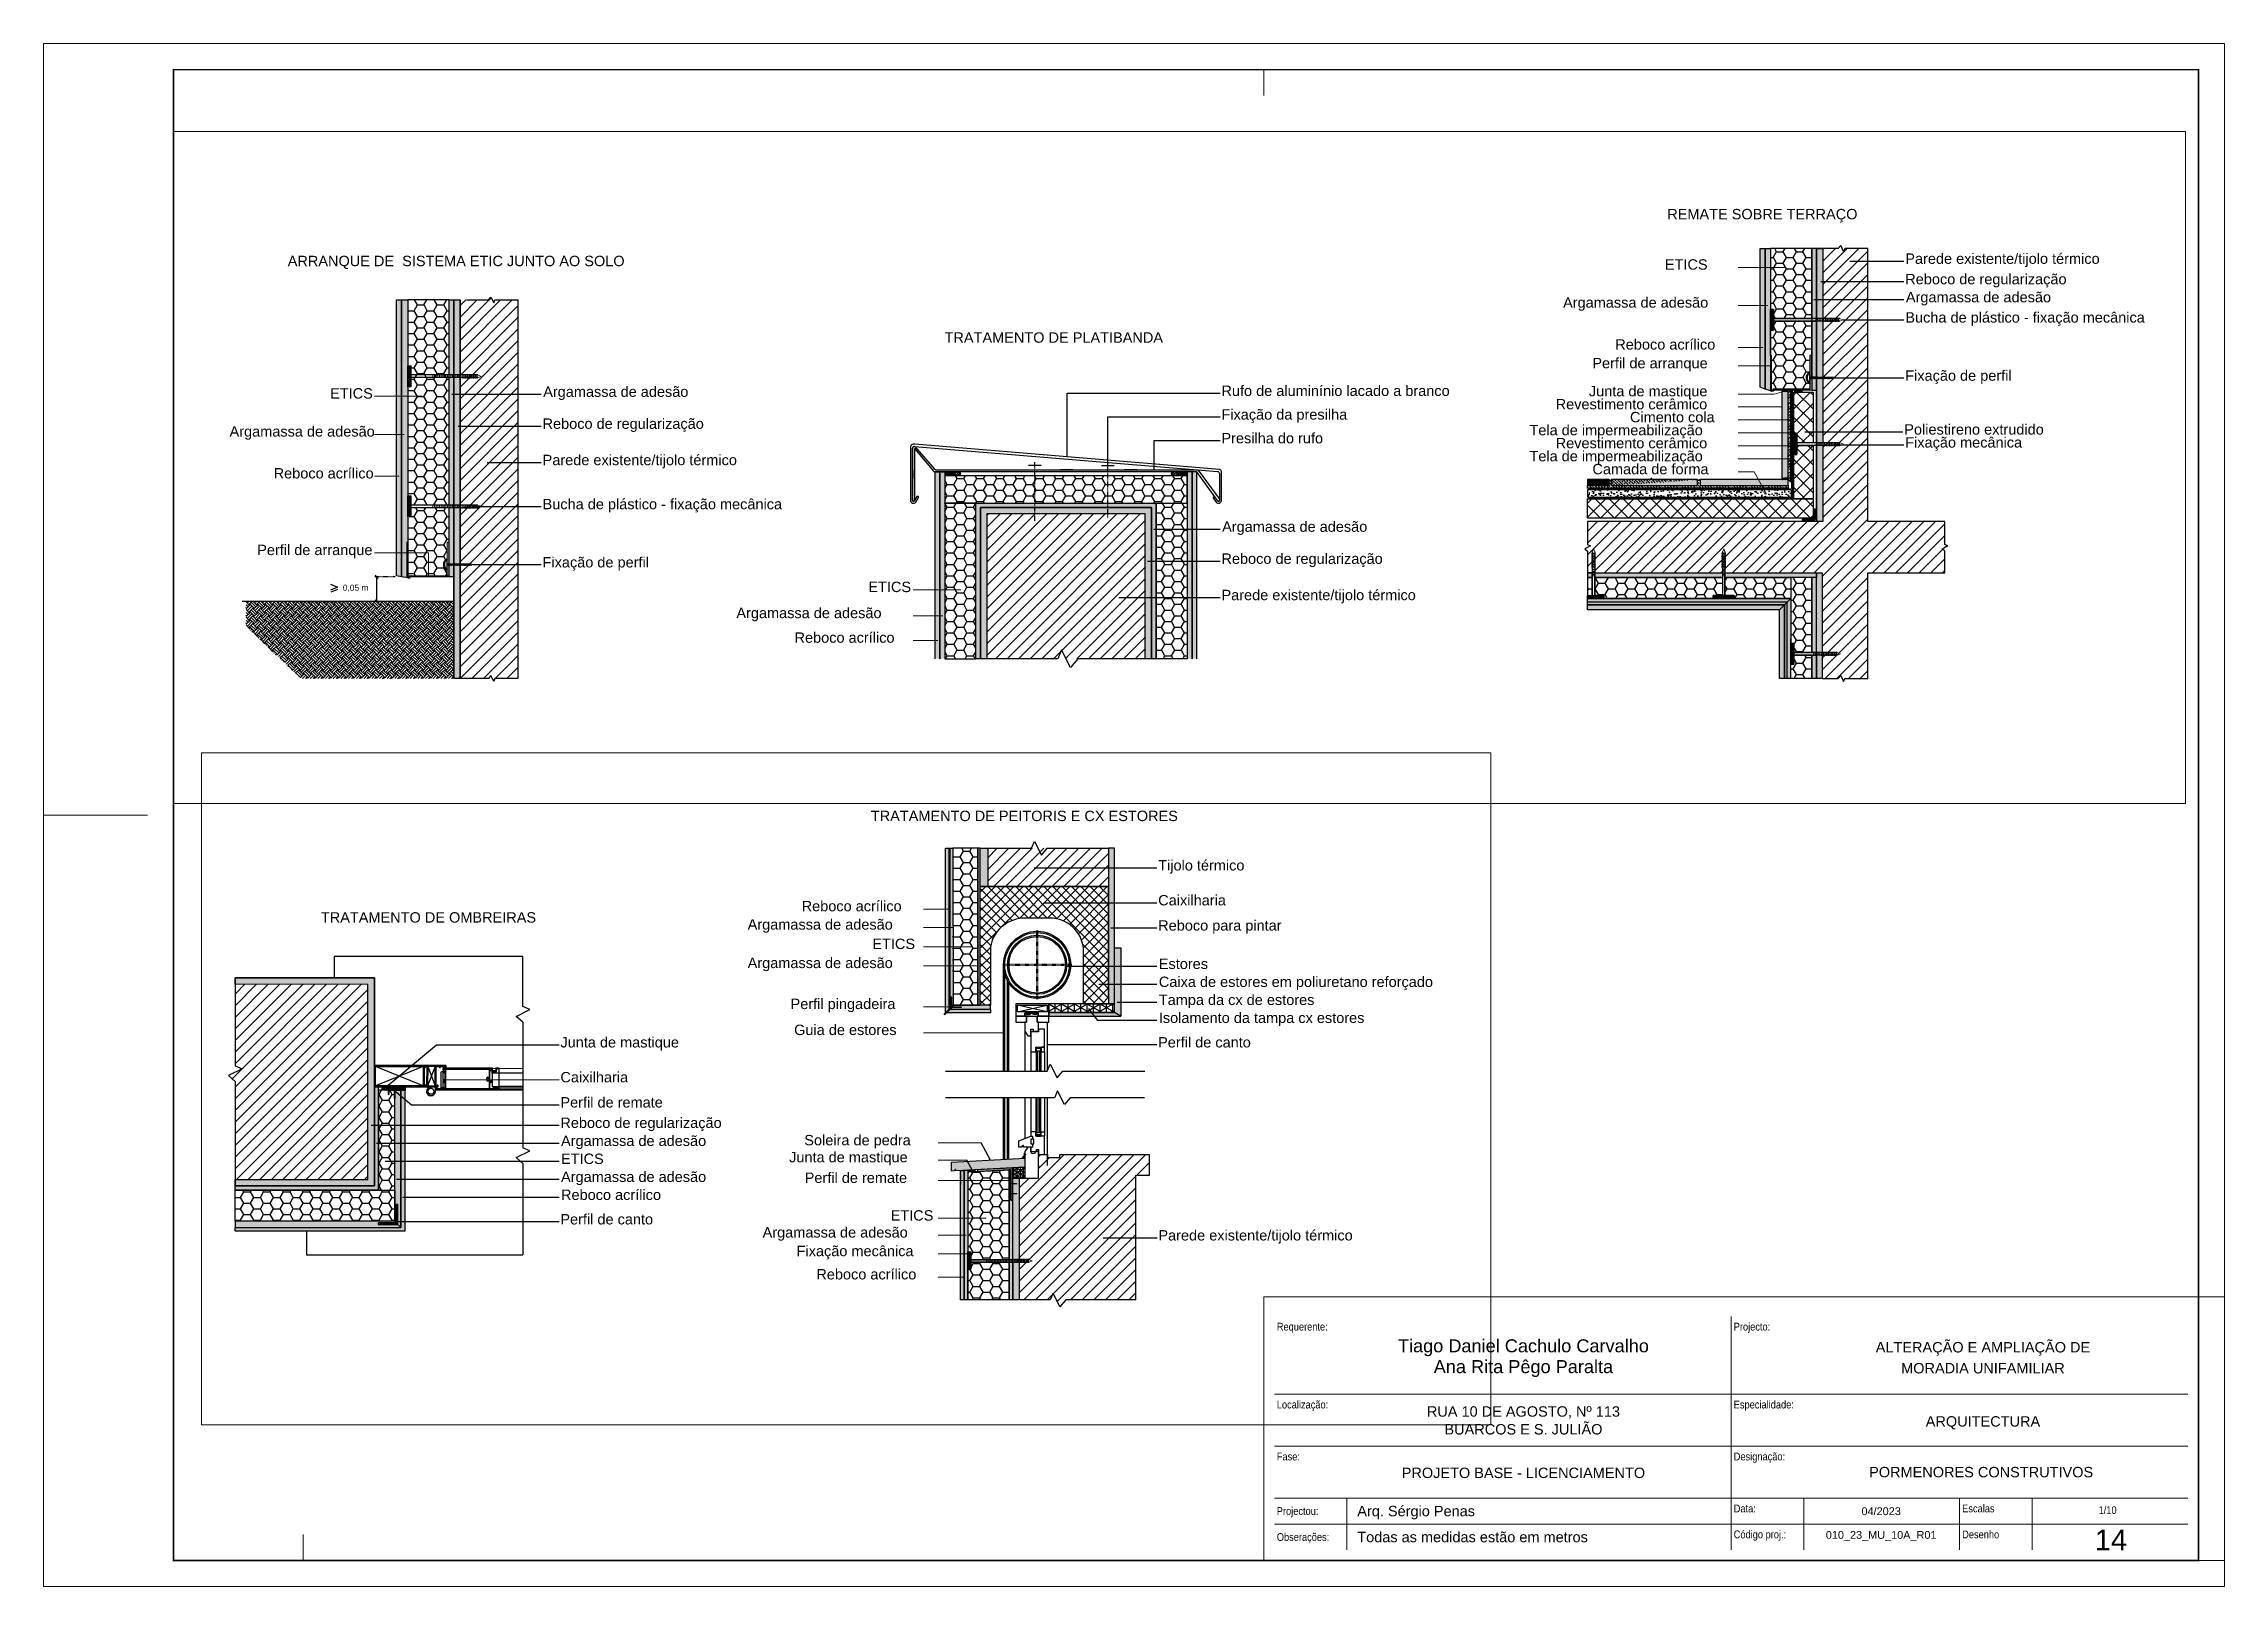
# Paper-space layout '14 PORM' of a CAD drawing. Header units: millimetres, sheet in inches. Extents: x 53.1 to 95.1, y -28.9 to 0.8.
# The model-space entities are those that its viewports show. They can reach past a viewport. Long polylines and large blocks are cut down to what shows.
import ezdxf
from ezdxf.enums import TextEntityAlignment as Align

# ---------------------------------------------------------------- set-up
doc = ezdxf.new("R2010")
doc.units = ezdxf.units.MM
for name, pattern in [('DASHED2', [0.375, 0.25, -0.125]), ('H', [0.09375, 0.0625, -0.03125]), ('JIS_02_4.0', [5.5, 4, -1.5]), ('SOLID_LINE', [0])]:
    doc.linetypes.add(name, pattern=pattern)
doc.layers.add('ARQ_LEGENDA', color=5, linetype='Continuous', lineweight=0)
doc.layers.add('FOLHA', color=7, linetype='Continuous', lineweight=9)
doc.layers.add('ARQ_PORMENORES', color=8, linetype='Continuous')
doc.layers.add('ARQ_VIEWPORT', color=143, linetype='Continuous', plot=False)
doc.styles.add('Arial', font='arial.ttf', dxfattribs={"height": 0.2})
doc.styles.get("Standard").update_dxf_attribs({"font": 'arial.ttf'})
pattern_1 = [(360, (1923.499982, 1549.349775), (0.01905, 0.0109985226), [0.0127, -0.0254]), (120, (1923.499982, 1549.349775), (-0.01905, 0.01099852265), [0.0127, -0.0254]), (60, (1923.499982, 1549.349775), (4e-11, 0.0219970452), [-0.0254, 0.0127])]
pattern_2 = [(45, (1924.514159, 1549.629304), (-0.0112253202, 0.0112253202), [])]
pattern_3 = [(360, (1923.611505, 1549.11573), (0.01905, 0.0109985226), [0.0127, -0.0254]), (120, (1923.611505, 1549.11573), (-0.01904999996, 0.01099852265), [0.0127, -0.0254]), (60, (1923.611505, 1549.11573), (4e-11, 0.0219970452), [-0.0254, 0.0127])]
pattern_4 = [(45, (1924.309367, 1549.629304), (-0.0112253202, 0.0112253202), [])]

psp = doc.layouts.new('14 PORM')

# ---------------------------------------------------------------- texts
at = {"layer": 'ARQ_LEGENDA', "linetype": 'SOLID_LINE', "style": 'Arial'}
for s, height, p in [('PORMENORES CONSTRUTIVOS', 0.2, (90.463, -26.664)), ('14', 0.4, (92.962, -27.971))]:
    psp.add_text(s, height=height, dxfattribs=at).set_placement(p, align=Align.MIDDLE)
at = {"layer": 'ARQ_LEGENDA', "linetype": 'SOLID_LINE', "style": 'Arial', "width": 0.85}
psp.add_text('1/10', height=0.15, dxfattribs=at).set_placement((92.899, -27.396), align=Align.MIDDLE_CENTER)

msp = doc.modelspace()

# ---------------------------------------------------------------- texts
at = {"layer": 'ARQ_LEGENDA', "linetype": 'SOLID_LINE', "style": 'Arial', "width": 0.85}
for s, p in [('Requerente:', (2049.4904, 1468.7274)), ('Projecto:', (2058.2904, 1468.7274)), ('Localização:', (2049.4904, 1467.2274)), ('Especialidade:', (2058.2904, 1467.2274)), ('Designação:', (2058.2904, 1466.2274)), ('Fase:', (2049.4904, 1466.2274)), ('Data:', (2058.2904, 1465.2274)), ('Escalas', (2062.6904, 1465.2274)), ('Projectou:', (2049.4904, 1465.1774)), ('Código proj.:', (2058.2904, 1464.7274)), ('Desenho', (2062.6904, 1464.7274)), ('Obserações:', (2049.4904, 1464.6774))]:
    msp.add_text(s, height=0.15, dxfattribs=at).set_placement(p, align=Align.MIDDLE_LEFT)
at = {"layer": 'ARQ_LEGENDA', "linetype": 'SOLID_LINE', "style": 'Arial'}
for s, height, p in [('Tiago Daniel Cachulo Carvalho', 0.25, (2054.2404, 1468.3274)), ('ALTERAÇÃO E AMPLIAÇÃO DE', 0.2, (2063.0904, 1468.3274)), ('Ana Rita Pêgo Paralta', 0.25, (2054.2404, 1467.9274)), ('MORADIA UNIFAMILIAR', 0.2, (2063.0904, 1467.9274)), ('RUA 10 DE AGOSTO, Nº 113', 0.2, (2054.2404, 1467.0774)), ('ARQUITECTURA', 0.2, (2063.0904, 1466.8774)), ('BUARCOS E S. JULIÃO', 0.2, (2054.2404, 1466.7774)), ('PROJETO BASE - LICENCIAMENTO', 0.2, (2054.2404, 1465.913)), ('04/2023', 0.15, (2061.1298, 1465.1774)), ('010_23_MU_10A_R01', 0.15, (2061.1298, 1464.6977))]:
    msp.add_text(s, height=height, dxfattribs=at).set_placement(p, align=Align.MIDDLE)
for s, p in [('Arq. Sérgio Penas', (2051.0404, 1465.1774)), ('Todas as medidas estão em metros', (2051.0404, 1464.6774))]:
    msp.add_text(s, height=0.2, dxfattribs=at).set_placement(p, align=Align.MIDDLE_LEFT)
at = {"layer": 'ARQ_PORMENORES'}
for s, p in [('TRATAMENTO DE PEITORIS E CX ESTORES', (2060.8554, 1494.0693)), ('REMATE SOBRE TERRAÇO', (2057.932, 1494.0315)), ('Tijolo térmico', (2061.4089, 1493.9742)), ('ARRANQUE DE  SISTEMA ETIC JUNTO AO SOLO', (2055.2751, 1493.9413)), ('ETICS', (2057.9275, 1493.9346)), ('Parede existente/tijolo térmico', (2058.3905, 1493.9458)), ('Reboco de regularização', (2058.3904, 1493.9064)), ('Reboco acrílico', (2060.7222, 1493.8957)), ('Caixilharia', (2061.4089, 1493.907)), ('Argamassa de adesão', (2057.7314, 1493.8614)), ('Argamassa de adesão', (2058.3916, 1493.8717)), ('TRATAMENTO DE OMBREIRAS', (2059.7963, 1493.8739)), ('Argamassa de adesão', (2060.6182, 1493.8604)), ('Reboco para pintar', (2061.4089, 1493.8585)), ('TRATAMENTO DE PLATIBANDA', (2056.5402, 1493.7939)), ('Bucha de plástico - fixação mecânica', (2058.3905, 1493.8327)), ('ETICS', (2060.8584, 1493.823)), ('Reboco acrílico', (2057.8319, 1493.7807)), ('Argamassa de adesão', (2060.6182, 1493.7863)), ('Estores', (2061.4101, 1493.7845)), ('Perfil de arranque', (2057.7877, 1493.7447)), ('Fixação de perfil', (2058.3903, 1493.7207)), ('Tampa da cx de estores', (2061.4101, 1493.7152)), ('Caixa de estores em poliuretano reforçado', (2061.4101, 1493.7499)), ('ETICS', (2055.3568, 1493.6864)), ('Argamassa de adesão', (2055.7672, 1493.6897)), ('Rufo de aluminínio lacado a branco', (2057.0734, 1493.6914)), ('Junta de mastique', (2057.7811, 1493.6907)), ('Perfil pingadeira', (2060.7009, 1493.7074)), ('Isolamento da tampa cx estores', (2061.4101, 1493.6806)), ('Reboco de regularização', (2055.7659, 1493.6281)), ('Fixação da presilha', (2057.0734, 1493.6458)), ('Revestimento cerâmico', (2057.7171, 1493.6657)), ('Cimento cola', (2057.8602, 1493.6407)), ('Junta de mastique', (2060.2576, 1493.6335)), ('Guia de estores', (2060.7077, 1493.6574)), ('Perfil de canto', (2061.4087, 1493.6335)), ('Argamassa de adesão', (2055.1631, 1493.6132)), ('Presilha do rufo', (2057.0734, 1493.6002)), ('Tela de impermeabilização', (2057.6666, 1493.6157)), ('Revestimento cerâmico', (2057.7171, 1493.5907)), ('Poliestireno extrudido', (2058.3885, 1493.6171)), ('Fixação mecânica', (2058.3903, 1493.5921)), ('Parede existente/tijolo térmico', (2055.766, 1493.5582)), ('Tela de impermeabilização', (2057.6666, 1493.5657)), ('Caixilharia', (2060.2576, 1493.5663)), ('Reboco acrílico', (2055.248, 1493.5326)), ('Camada de forma', (2057.7879, 1493.5407)), ('Perfil de remate', (2060.2576, 1493.5179)), ('Bucha de plástico - fixação mecânica', (2055.766, 1493.4733)), ('Reboco de regularização', (2060.2575, 1493.4785)), ('Argamassa de adesão', (2057.0747, 1493.4299)), ('Argamassa de adesão', (2060.2588, 1493.4438)), ('Soleira de pedra', (2060.7273, 1493.4451)), ('Perfil de arranque', (2055.2163, 1493.3851)), ('Argamassa de adesão', (2060.2588, 1493.3745)), ('ETICS', (2060.2588, 1493.4092)), ('Junta de mastique', (2060.6981, 1493.4123)), ('Fixação de perfil', (2055.7659, 1493.3613)), ('Reboco de regularização', (2057.0734, 1493.3682)), ('Reboco acrílico', (2060.2588, 1493.3399)), ('Perfil de remate', (2060.7281, 1493.3727)), ('ETICS', (2056.3934, 1493.3139)), ('Parede existente/tijolo térmico', (2057.0735, 1493.2983)), ('Perfil de canto', (2060.2575, 1493.2928)), ('ETICS', (2060.8936, 1493.3002)), ('Argamassa de adesão', (2056.1392, 1493.2637)), ('Argamassa de adesão', (2060.647, 1493.2676)), ('Parede existente/tijolo térmico', (2061.4093, 1493.2619)), ('Reboco acrílico', (2056.2512, 1493.2163)), ('Fixação mecânica', (2060.7125, 1493.2317)), ('Reboco acrílico', (2060.7505, 1493.1869))]:
    msp.add_text(s, height=0.02, dxfattribs=at).set_placement(p)
at = {"layer": 'ARQ_PORMENORES', "insert": (2055.3722, 1493.3281), "char_height": 0.011582, "attachment_point": 1}
msp.add_mtext_dynamic_manual_height_columns('{\\fArial|b0|i0|c0|p34;  }0,05 m', width=123.789688, gutter_width=1500, heights=[6.7222], dxfattribs=at)

# ---------------------------------------------------------------- hatches: boundary and pattern name
at = {"layer": 'ARQ_PORMENORES', "ltscale": 0.0002, "true_color": 0xf7f281}
h = msp.add_hatch(color=51, dxfattribs=at)
h.paths.add_polyline_path([(2061.0859, 1493.7075), (2061.0064, 1493.7075), (2060.9991, 1493.7003), (2061.0859, 1493.7003)])
h.paths.add_polyline_path([(2061.0064, 1494.0169), (2060.9991, 1494.0169), (2060.9991, 1493.7003), (2061.0064, 1493.7075)])
at = {"layer": 'ARQ_PORMENORES', "ltscale": 0.0002}
h = msp.add_hatch(color=256, dxfattribs=at)
h.dxf.hatch_style = 1
h.paths.add_polyline_path([(2061.0136, 1494.0169), (2061.0064, 1494.0169), (2061.0064, 1493.7075), (2061.0137, 1493.7148)])
at = {"layer": 'ARQ_PORMENORES', "ltscale": 0.002}
h = msp.add_hatch(dxfattribs=at)
h.set_pattern_fill('HONEY,_O', color=256, scale=0.004, angle=360)
h.set_pattern_definition([(360, (1924.273632, 1550.268946), (0.01905, 0.0109985226), [0.0127, -0.0254]), (120, (1924.273632, 1550.268946), (-0.01904999996, 0.01099852265), [0.0127, -0.0254]), (60, (1924.273632, 1550.268946), (4e-11, 0.0219970452), [-0.0254, 0.0127])])
h.paths.add_polyline_path([(2061.0612, 1494.0169), (2061.0136, 1494.0169), (2061.0137, 1493.7148), (2061.0612, 1493.7148)])
at = {"layer": 'ARQ_PORMENORES', "ltscale": 0.0002, "true_color": 0x939598}
h = msp.add_hatch(color=252, dxfattribs=at)
h.dxf.hatch_style = 1
h.paths.add_polyline_path([(2061.0612, 1493.7148), (2061.0663, 1493.7148), (2061.0663, 1494.0169), (2061.0612, 1494.0169)])
at = {"layer": 'ARQ_PORMENORES', "ltscale": 0.0002, "true_color": 0xc7c8ca}
h = msp.add_hatch(color=9, dxfattribs=at)
h.dxf.hatch_style = 1
h.paths.add_polyline_path([(2061.0663, 1494.0169), (2061.0807, 1494.0169), (2061.0807, 1493.9431), (2061.0663, 1493.9431)])
at = {"layer": 'ARQ_PORMENORES', "ltscale": 0.0002}
h = msp.add_hatch(dxfattribs=at)
h.set_pattern_fill('ANSI31', color=256, scale=0.005, angle=360, style=0)
h.set_pattern_definition(pattern_4)
h.paths.add_polyline_path([(2061.0807, 1494.0169), (2061.3133, 1494.0169), (2061.3133, 1493.9431), (2061.0807, 1493.9431)])
at = {"layer": 'ARQ_PORMENORES', "ltscale": 0.0002, "true_color": 0xc7c8ca}
h = msp.add_hatch(color=9, dxfattribs=at)
h.dxf.hatch_style = 1
h.paths.add_polyline_path([(2061.3133, 1494.0169), (2061.325, 1494.0169), (2061.325, 1493.7177), (2061.3133, 1493.7177)])
at = {"layer": 'ARQ_PORMENORES', "ltscale": 0.0002}
h = msp.add_hatch(dxfattribs=at)
h.set_pattern_fill('ANSI31', color=256, scale=0.005, angle=360, style=0)
h.set_pattern_definition([(45, (1924.044777, 1549.629304), (-0.0112253202, 0.0112253202), [])])
h.paths.add_polyline_path([(2057.7786, 1493.4496), (2057.7786, 1493.4053), (2057.7842, 1493.4029), (2057.773, 1493.3973), (2057.7786, 1493.3925), (2057.7786, 1493.3507), (2058.2305, 1493.3507), (2058.2305, 1493.1475), (2058.2612, 1493.1475), (2058.266, 1493.1531), (2058.2716, 1493.1419), (2058.274, 1493.1475), (2058.3182, 1493.1475), (2058.3182, 1493.3507), (2058.4668, 1493.3507), (2058.4668, 1493.3925), (2058.4612, 1493.3973), (2058.4724, 1493.4029), (2058.4668, 1493.4053), (2058.4668, 1493.4496), (2058.3182, 1493.4496), (2058.3182, 1493.9753), (2058.274, 1493.9753), (2058.2716, 1493.9697), (2058.266, 1493.9809), (2058.2612, 1493.9753), (2058.2317, 1493.9753), (2058.2317, 1493.4496)])
at = {"layer": 'ARQ_PORMENORES', "ltscale": 0.0002, "true_color": 0xf7f281}
for points in [[(2058.1207, 1493.9753), (2058.1207, 1493.7046), (2058.1109, 1493.7081), (2058.1108, 1493.9753)], [(2055.4847, 1493.8763), (2055.4944, 1493.8763), (2055.4944, 1493.3435), (2055.4847, 1493.3454)], [(2056.5312, 1493.5455), (2056.522, 1493.5455), (2056.522, 1493.1856), (2056.5312, 1493.1856)], [(2057.0167, 1493.5455), (2057.026, 1493.5455), (2057.026, 1493.1856), (2057.0167, 1493.1856)], [(2061.028, 1493.1475), (2061.028, 1493.3963), (2061.0352, 1493.3967), (2061.0352, 1493.1475)], [(2057.7786, 1493.2796), (2057.7786, 1493.2894), (2058.1581, 1493.2894), (2058.1483, 1493.2796)], [(2058.1483, 1493.2796), (2058.1581, 1493.2894), (2058.1581, 1493.1475), (2058.1483, 1493.1475)]]:
    msp.add_hatch(color=51, dxfattribs=at).paths.add_polyline_path(points)
at = {"layer": 'ARQ_PORMENORES', "ltscale": 0.0002, "true_color": 0x939598}
h = msp.add_hatch(color=252, dxfattribs=at)
h.dxf.hatch_style = 1
h.paths.add_polyline_path([(2058.1306, 1493.9753), (2058.1306, 1493.7011), (2058.1207, 1493.7046), (2058.1207, 1493.9753)])
at = {"layer": 'ARQ_PORMENORES', "ltscale": 0.002}
h = msp.add_hatch(dxfattribs=at)
h.set_pattern_fill('HONEY,_O', color=256, scale=0.004, angle=360)
h.set_pattern_definition(pattern_3)
h.paths.add_polyline_path([(2058.1306, 1493.9753), (2058.1306, 1493.8586), (2058.1364, 1493.8586), (2058.1364, 1493.8406), (2058.2107, 1493.8406), (2058.2107, 1493.9753)])
edge = h.paths.add_edge_path()
edge.add_line((2058.2107, 1493.7692), (2058.2064, 1493.7692))
edge.add_line((2058.2064, 1493.7692), (2058.2064, 1493.7048))
edge.add_line((2058.2064, 1493.7048), (2058.1371, 1493.7048))
edge.add_arc((2058.1371, 1493.7028), 0.00198, 90, 180)
edge.add_arc((2058.1338, 1493.7031), 0.00127, 190.5199, 349.4801, ccw=False)
edge.add_line((2058.1326, 1493.7028), (2058.1326, 1493.7692))
edge.add_line((2058.1326, 1493.7692), (2058.1306, 1493.7692))
edge.add_line((2058.1306, 1493.7692), (2058.1306, 1493.8182))
edge.add_line((2058.1306, 1493.8182), (2058.1364, 1493.8182))
edge.add_line((2058.1364, 1493.8182), (2058.1364, 1493.8357))
edge.add_line((2058.1364, 1493.8357), (2058.2107, 1493.8357))
edge.add_line((2058.2107, 1493.8357), (2058.2107, 1493.7692))
at = {"layer": 'ARQ_PORMENORES', "ltscale": 0.0002, "true_color": 0x939598}
h = msp.add_hatch(color=252, dxfattribs=at)
h.dxf.hatch_style = 1
h.paths.add_polyline_path([(2058.2107, 1493.7274), (2058.2193, 1493.7274), (2058.2193, 1493.9753), (2058.2107, 1493.9753)])
h.paths.add_polyline_path([(2058.2107, 1493.7028), (2058.2193, 1493.7028), (2058.2193, 1493.7249), (2058.2107, 1493.7249)])
at = {"layer": 'ARQ_PORMENORES', "ltscale": 0.0002, "true_color": 0xc7c8ca}
h = msp.add_hatch(color=9, dxfattribs=at)
h.dxf.hatch_style = 1
h.paths.add_polyline_path([(2058.2193, 1493.9753), (2058.2317, 1493.9753), (2058.2317, 1493.4496), (2058.2193, 1493.4496)])
at = {"layer": 'ARQ_PORMENORES', "ltscale": 0.0002}
h = msp.add_hatch(dxfattribs=at)
h.set_pattern_fill('ANSI37', color=256, scale=0.004, angle=270)
h.set_pattern_definition([(315, (1924.273632, 1550.268946), (0.0089802561, 0.0089802561), []), (45, (1924.273632, 1550.268946), (-0.0089802561, 0.0089802561), [])])
edge = h.paths.add_edge_path()
edge.add_line((2061.2068, 1493.8822), (2061.1465, 1493.8822))
edge.add_arc((2061.1512, 1493.8162), 0.0662, 94.0876, 170.8456)
edge.add_line((2061.0859, 1493.8268), (2061.0859, 1493.7148))
edge.add_line((2061.0859, 1493.7148), (2061.0663, 1493.7148))
edge.add_line((2061.0663, 1493.7148), (2061.0663, 1493.9431))
edge.add_line((2061.0663, 1493.9431), (2061.3133, 1493.9431))
edge.add_line((2061.3133, 1493.9431), (2061.3133, 1493.7177))
edge.add_line((2061.3133, 1493.7177), (2061.2653, 1493.7177))
edge.add_line((2061.2653, 1493.7177), (2061.2653, 1493.8178))
edge.add_arc((2061.2003, 1493.8176), 0.065, 0.2002, 84.2839)
at = {"layer": 'ARQ_PORMENORES', "ltscale": 0.0002, "true_color": 0x939598}
h = msp.add_hatch(color=252, dxfattribs=at)
h.dxf.hatch_style = 1
h.paths.add_polyline_path([(2055.5062, 1493.3414), (2055.4944, 1493.3435), (2055.4944, 1493.8763), (2055.5062, 1493.8763)])
at = {"layer": 'ARQ_PORMENORES', "ltscale": 0.002}
h = msp.add_hatch(dxfattribs=at)
h.set_pattern_fill('HONEY,_O', color=256, scale=0.004, angle=360)
h.set_pattern_definition([(360, (1923.355909, 1549.497119), (0.01905, 0.0109985226), [0.0127, -0.0254]), (120, (1923.355909, 1549.497119), (-0.01905, 0.01099852265), [0.0127, -0.0254]), (60, (1923.355909, 1549.497119), (4e-11, 0.0219970452), [-0.0254, 0.0127])])
h.paths.add_polyline_path([(2055.5062, 1493.4812), (2055.5863, 1493.4812), (2055.5863, 1493.8763), (2055.5062, 1493.8763)])
h.paths.add_polyline_path([(2055.5863, 1493.4763), (2055.5062, 1493.4763), (2055.5062, 1493.4762), (2055.5062, 1493.4588), (2055.5062, 1493.4098), (2055.5062, 1493.3434, 0.831398), (2055.5087, 1493.3434, -0.414214), (2055.5106, 1493.3454), (2055.5819, 1493.3454), (2055.5819, 1493.3568, -0.573074), (2055.5819, 1493.377), (2055.5819, 1493.4098), (2055.5863, 1493.4098)])
at = {"layer": 'ARQ_PORMENORES', "ltscale": 0.0002, "true_color": 0x939598}
h = msp.add_hatch(color=252, dxfattribs=at)
h.dxf.hatch_style = 1
h.paths.add_polyline_path([(2055.5949, 1493.7268), (2055.5863, 1493.7268), (2055.5863, 1493.3434), (2055.5949, 1493.3434)])
h.paths.add_polyline_path([(2055.5949, 1493.8763), (2055.5863, 1493.8763), (2055.5863, 1493.7318), (2055.5944, 1493.7318), (2055.5949, 1493.7327)])
at = {"layer": 'ARQ_PORMENORES', "ltscale": 0.0002, "true_color": 0xc7c8ca}
h = msp.add_hatch(color=9, dxfattribs=at)
h.dxf.hatch_style = 1
h.paths.add_polyline_path([(2055.5949, 1493.8763), (2055.6073, 1493.8763), (2055.6073, 1493.1475), (2055.5949, 1493.1475)])
at = {"layer": 'ARQ_PORMENORES', "ltscale": 0.0002}
h = msp.add_hatch(dxfattribs=at)
h.set_pattern_fill('ANSI31', color=256, scale=0.005, angle=360, style=0)
h.set_pattern_definition(pattern_2)
edge = h.paths.add_edge_path()
edge.add_line((2055.6196, 1493.8763), (2055.6615, 1493.8763))
edge.add_line((2055.6615, 1493.8763), (2055.6663, 1493.8819))
edge.add_line((2055.6663, 1493.8819), (2055.6719, 1493.8707))
edge.add_line((2055.6719, 1493.8707), (2055.6743, 1493.8763))
edge.add_line((2055.6743, 1493.8763), (2055.7185, 1493.8763))
edge.add_line((2055.7185, 1493.8763), (2055.7185, 1493.1475))
edge.add_line((2055.7185, 1493.1475), (2055.6743, 1493.1475))
edge.add_line((2055.6743, 1493.1475), (2055.6719, 1493.1419))
edge.add_line((2055.6719, 1493.1419), (2055.6663, 1493.1531))
edge.add_line((2055.6663, 1493.1531), (2055.6615, 1493.1475))
edge.add_line((2055.6615, 1493.1475), (2055.6073, 1493.1475))
edge.add_line((2055.6073, 1493.1475), (2055.6073, 1493.8763))
for points in [[(2058.1306, 1493.8586), (2058.1306, 1493.8182), (2058.1364, 1493.8182), (2058.1364, 1493.8586)], [(2055.5062, 1493.7093), (2055.512, 1493.7093), (2055.512, 1493.7497), (2055.5062, 1493.7497)], [(2058.1757, 1493.6189), (2058.1757, 1493.5785), (2058.1815, 1493.5785), (2058.1815, 1493.6189)], [(2059.9273, 1493.5504), (2059.9273, 1493.5432), (2059.9263, 1493.5432), (2059.9263, 1493.5515), (2059.9583, 1493.5515), (2059.9583, 1493.5504), (2059.9577, 1493.5504), (2059.9389, 1493.5504), (2059.9389, 1493.5354), (2059.9378, 1493.5354), (2059.9378, 1493.5504)], [(2055.5062, 1493.4588), (2055.512, 1493.4588), (2055.512, 1493.4992), (2055.5062, 1493.4992)], [(2057.81, 1493.3012), (2057.81, 1493.307), (2057.7786, 1493.307), (2057.7786, 1493.3012)], [(2058.0606, 1493.3012), (2058.0606, 1493.307), (2058.0202, 1493.307), (2058.0202, 1493.3012)], [(2061.0425, 1493.2401), (2061.0425, 1493.207), (2061.0479, 1493.207), (2061.0479, 1493.2401)], [(2058.1698, 1493.1751), (2058.1756, 1493.1751), (2058.1756, 1493.2155), (2058.1698, 1493.2155)], [(2061.1216, 1493.1475), (2061.1216, 1493.2202), (2061.1288, 1493.2202), (2061.1288, 1493.1475)]]:
    msp.add_hatch(color=256, dxfattribs=at).paths.add_polyline_path(points)
at = {"layer": 'ARQ_PORMENORES', "ltscale": 0.0002, "true_color": 0x705651}
h = msp.add_hatch(color=251, dxfattribs=at)
h.dxf.hatch_style = 2
h.paths.add_polyline_path([(2061.3367, 1493.8252), (2061.325, 1493.8252), (2061.325, 1493.7007), (2061.3367, 1493.6938)])
at = {"layer": 'ARQ_PORMENORES', "ltscale": 0.0002}
h = msp.add_hatch(color=256, dxfattribs=at)
edge = h.paths.add_edge_path()
edge.add_line((2058.2107, 1493.7692), (2058.2107, 1493.7028))
edge.add_line((2058.2107, 1493.7028), (2058.138, 1493.7028))
edge.add_arc((2058.1381, 1493.702), 0.000861, 93.6833, 164.3287)
edge.add_arc((2058.134, 1493.7032), 0.00342, 186.7163, 342.5255, ccw=False)
edge.add_line((2058.1306, 1493.7028), (2058.1306, 1493.7692))
edge.add_line((2058.1306, 1493.7692), (2058.1326, 1493.7692))
edge.add_line((2058.1326, 1493.7692), (2058.1326, 1493.7028))
edge.add_arc((2058.1338, 1493.7031), 0.00127, 190.5199, 349.4801)
edge.add_arc((2058.1371, 1493.7028), 0.00198, 90, 180, ccw=False)
edge.add_line((2058.1371, 1493.7048), (2058.2064, 1493.7048))
edge.add_line((2058.2064, 1493.7048), (2058.2064, 1493.7692))
edge.add_line((2058.2064, 1493.7692), (2058.2107, 1493.7692))
h = msp.add_hatch(dxfattribs=at)
h.set_pattern_fill('ANSI31', color=256, scale=0.005, angle=360, style=0)
h.set_pattern_definition(pattern_2)
h.paths.add_polyline_path([(2059.8868, 1493.3794), (2059.8868, 1493.7551), (2059.6313, 1493.7551), (2059.6313, 1493.6415), (2059.6313, 1493.5981), (2059.6445, 1493.5924), (2059.6181, 1493.5792), (2059.6313, 1493.5679), (2059.6313, 1493.3794), (2059.6437, 1493.3794)])
at = {"layer": 'ARQ_PORMENORES', "ltscale": 0.0002, "true_color": 0xc7c8ca}
h = msp.add_hatch(color=9, dxfattribs=at)
h.dxf.hatch_style = 1
h.paths.add_polyline_path([(2059.6313, 1493.3668), (2059.6313, 1493.3794), (2059.6437, 1493.3794), (2059.8868, 1493.3794), (2059.8868, 1493.7427), (2059.8868, 1493.7548), (2059.6314, 1493.7551), (2059.6313, 1493.7677), (2059.8994, 1493.7677), (2059.8994, 1493.3668)])
at = {"layer": 'ARQ_PORMENORES', "linetype": 'Continuous', "ltscale": 0.0002}
msp.add_hatch(color=7, dxfattribs=at).paths.add_polyline_path([(2061.0094, 1493.7105), (2061.0094, 1493.7307), (2061.0109, 1493.7307), (2061.0109, 1493.712), (2061.0296, 1493.712), (2061.0296, 1493.7105), (2061.0119, 1493.7105), (2060.9971, 1493.6961), (2060.9971, 1493.6982)])
at = {"layer": 'ARQ_PORMENORES', "ltscale": 0.0002}
h = msp.add_hatch(color=256, dxfattribs=at)
edge = h.paths.add_edge_path()
edge.add_ellipse((2058.1606, 1493.7014), major_axis=(0.00392, 0), ratio=0.366526, start_angle=90, end_angle=267.5517, ccw=False)
edge.add_line((2058.1606, 1493.7028), (2058.1529, 1493.7028))
edge.add_ellipse((2058.1529, 1493.7014), major_axis=(0.00232, 0), ratio=0.620075, start_angle=-90, end_angle=90, ccw=False)
edge.add_line((2058.1529, 1493.7), (2058.1605, 1493.7))
at = {"layer": 'ARQ_PORMENORES', "ltscale": 0.0002, "true_color": 0xf7abae}
for points in [[(2058.1646, 1493.7), (2058.1529, 1493.7), (2058.1529, 1493.5334), (2058.1646, 1493.5334)], [(2057.8199, 1493.5188), (2057.8199, 1493.5305), (2057.7786, 1493.5305), (2057.7786, 1493.5188)], [(2057.9902, 1493.5188), (2057.9902, 1493.5305), (2057.8248, 1493.5305), (2057.8248, 1493.5188)], [(2058.1646, 1493.5188), (2058.1646, 1493.5305), (2057.9951, 1493.5305), (2057.9951, 1493.5188)]]:
    msp.add_hatch(color=241, dxfattribs=at).paths.add_polyline_path(points)
at = {"layer": 'ARQ_PORMENORES', "ltscale": 0.0002}
h = msp.add_hatch(dxfattribs=at)
h.set_pattern_fill('ANSI37', color=256, scale=3.68273e-06, angle=360, style=0)
h.set_pattern_definition([(45, (1929.6393231, 1427.2359896), (-0.000992155963, 0.000992155963), []), (135, (1929.6393231, 1427.2359896), (-0.000992155963, -0.000992155963), [])])
edge = h.paths.add_edge_path()
edge.add_ellipse((2058.1606, 1493.7014), major_axis=(0.00392, 0), ratio=0.366526, start_angle=0, end_angle=360, ccw=False)
h = msp.add_hatch(dxfattribs=at)
h.set_pattern_fill('ANSI33,_O', color=256, scale=1.03013e-05, angle=360)
h.set_pattern_definition([(45, (1698.702874, 1307.7775855), (-0.00555052287, 0.00555052287), []), (45, (1698.708425, 1307.7775855), (-0.00555052287, 0.00555052287), [0.00392481236, -0.00196240618])])
edge = h.paths.add_edge_path()
edge.add_line((2058.1695, 1493.7028), (2058.1695, 1493.5257))
edge.add_arc((2058.1643, 1493.5239), 0.00546, 18.7907, 86.9148)
edge.add_line((2058.1646, 1493.5294), (2058.1646, 1493.7))
edge.add_arc((2058.165, 1493.7049), 0.00497, 265.7423, 335.2303)
h = msp.add_hatch(color=256, dxfattribs=at)
edge = h.paths.add_edge_path()
edge.add_ellipse((2058.1866, 1493.7008), major_axis=(0.00548, 0), ratio=0.366526, start_angle=90, end_angle=267.5517, ccw=False)
edge.add_line((2058.1866, 1493.7028), (2058.1758, 1493.7028))
edge.add_ellipse((2058.1757, 1493.7008), major_axis=(0.00332, 0), ratio=0.605014, start_angle=270, end_angle=447.5517, ccw=False)
edge.add_line((2058.1757, 1493.6988), (2058.1863, 1493.6988))
h = msp.add_hatch(dxfattribs=at)
h.set_pattern_fill('ANSI37', color=256, scale=0.006, angle=360)
h.set_pattern_definition([(45, (1923.611505, 1549.11573), (-0.0134703842, 0.0134703842), []), (135, (1923.611505, 1549.11573), (-0.0134703842, -0.0134703842), [])])
h.paths.add_polyline_path([(2058.1757, 1493.6189), (2058.1757, 1493.6988), (2058.2129, 1493.6988), (2058.2129, 1493.6009), (2058.1815, 1493.6009), (2058.1815, 1493.6189)])
h.paths.add_polyline_path([(2058.1815, 1493.596), (2058.2129, 1493.596), (2058.2129, 1493.4933), (2058.1757, 1493.4933), (2058.1757, 1493.5785), (2058.1815, 1493.5785)])
h = msp.add_hatch(dxfattribs=at)
h.set_pattern_fill('ANSI37', color=256, scale=5.15067e-06, angle=360, style=0)
h.set_pattern_definition([(45, (1878.4364745, 1400.742216), (-0.001387630717, 0.001387630717), []), (135, (1878.4364745, 1400.742216), (-0.001387630717, -0.001387630717), [])])
edge = h.paths.add_edge_path()
edge.add_ellipse((2058.1866, 1493.7008), major_axis=(0.00548, 0), ratio=0.366526, start_angle=0, end_angle=360, ccw=False)
at = {"layer": 'ARQ_PORMENORES', "ltscale": 0.0002, "true_color": 0x939598}
h = msp.add_hatch(color=252, dxfattribs=at)
h.dxf.hatch_style = 1
h.paths.add_polyline_path([(2061.0859, 1493.7148), (2061.0137, 1493.7148), (2061.0064, 1493.7075), (2061.0859, 1493.7075)])
at = {"layer": 'ARQ_PORMENORES', "ltscale": 0.0002}
h = msp.add_hatch(dxfattribs=at)
h.set_pattern_fill('NET3,_O', color=256, scale=3.23857e-05, angle=270)
h.set_pattern_definition([(270, (1768.764684, 1347.520623), (0.01233896673, -3e-18), []), (330, (1768.764684, 1347.520623), (0.00616948337, 0.01068585865), []), (30, (1768.764684, 1347.520623), (-0.00616948337, 0.01068585865), [])])
h.paths.add_polyline_path([(2061.325, 1493.7177), (2061.1982, 1493.7177), (2061.1982, 1493.7007), (2061.325, 1493.7007)])
at = {"layer": 'ARQ_PORMENORES', "ltscale": 0.0002, "true_color": 0x705651}
h = msp.add_hatch(color=251, dxfattribs=at)
h.dxf.hatch_style = 2
h.paths.add_polyline_path([(2061.325, 1493.7007), (2061.1982, 1493.7007), (2061.1982, 1493.6938), (2061.3367, 1493.6938)])
at = {"layer": 'ARQ_PORMENORES', "ltscale": 0.0002, "true_color": 0x939598}
h = msp.add_hatch(color=252, dxfattribs=at)
h.dxf.hatch_style = 1
h.paths.add_polyline_path([(2056.5404, 1493.5455), (2056.5312, 1493.5455), (2056.5312, 1493.1856), (2056.5404, 1493.1856)])
at = {"layer": 'ARQ_PORMENORES', "ltscale": 0.0002}
h = msp.add_hatch(color=256, dxfattribs=at)
edge = h.paths.add_edge_path()
edge.add_ellipse((2056.5609, 1493.5417), major_axis=(0.0104, 0), ratio=0.366526, start_angle=90, end_angle=267.5517, ccw=False)
edge.add_line((2056.5609, 1493.5455), (2056.5404, 1493.5455))
edge.add_ellipse((2056.5404, 1493.5417), major_axis=(0.00614, 0), ratio=0.620075, start_angle=-90, end_angle=90, ccw=False)
edge.add_line((2056.5404, 1493.5378), (2056.5605, 1493.5378))
at = {"layer": 'ARQ_PORMENORES', "ltscale": 0.002}
h = msp.add_hatch(dxfattribs=at)
h.set_pattern_fill('HONEY,_O', color=256, scale=0.004, angle=360)
h.set_pattern_definition(pattern_1)
h.paths.add_polyline_path([(2057.0082, 1493.5379), (2056.5404, 1493.5378), (2056.5404, 1493.4853), (2057.0075, 1493.4853)])
at = {"layer": 'ARQ_PORMENORES', "ltscale": 0.0002}
h = msp.add_hatch(dxfattribs=at)
h.set_pattern_fill('ANSI37', color=256, scale=9.7666e-06, angle=360, style=0)
h.set_pattern_definition([(45, (1715.722395, 1317.2753917), (-0.002631197614, 0.002631197614), []), (135, (1715.722395, 1317.2753917), (-0.002631197614, -0.002631197614), [])])
edge = h.paths.add_edge_path()
edge.add_ellipse((2056.5609, 1493.5417), major_axis=(0.0104, 0), ratio=0.366526, start_angle=0, end_angle=360, ccw=False)
h = msp.add_hatch(dxfattribs=at)
h.set_pattern_fill('ANSI37', color=256, scale=9.7666e-06, angle=180, style=0)
h.set_pattern_definition([(225, (2397.825485, 1669.8079188), (0.002631197614, -0.002631197614), []), (315, (2397.825485, 1669.8079188), (0.002631197614, 0.002631197614), [])])
edge = h.paths.add_edge_path()
edge.add_ellipse((2056.9869, 1493.5417), major_axis=(-0.0104, 0), ratio=0.366526, start_angle=0, end_angle=360, ccw=False)
h = msp.add_hatch(color=256, dxfattribs=at)
edge = h.paths.add_edge_path()
edge.add_ellipse((2056.9869, 1493.5417), major_axis=(-0.0104, 0), ratio=0.366526, start_angle=90, end_angle=267.5517, ccw=False)
edge.add_line((2056.9869, 1493.5379), (2057.0075, 1493.5378))
edge.add_ellipse((2057.0075, 1493.5417), major_axis=(-0.00614, 0), ratio=0.620075, start_angle=-90, end_angle=90, ccw=False)
edge.add_line((2057.0075, 1493.5455), (2056.9874, 1493.5455))
at = {"layer": 'ARQ_PORMENORES', "ltscale": 0.0002, "true_color": 0x939598}
h = msp.add_hatch(color=252, dxfattribs=at)
h.dxf.hatch_style = 1
h.paths.add_polyline_path([(2057.0075, 1493.5455), (2057.0167, 1493.5455), (2057.0167, 1493.1856), (2057.0075, 1493.1856)])
at = {"layer": 'ARQ_PORMENORES', "ltscale": 0.0002}
h = msp.add_hatch(dxfattribs=at)
h.set_pattern_fill('ANSI33,_O', color=256, scale=1.03013e-05, angle=270)
h.set_pattern_definition([(315, (1692.899782, 1307.77746), (0.00555052287, 0.00555052287), []), (315, (1692.899782, 1307.771909), (0.00555052287, 0.00555052287), [0.00392481236, -0.00196240618])])
edge = h.paths.add_edge_path()
edge.add_line((2057.9951, 1493.5303), (2057.9951, 1493.5188))
edge.add_line((2057.9951, 1493.5188), (2058.1646, 1493.5188))
edge.add_line((2058.1646, 1493.5188), (2058.1646, 1493.5139))
edge.add_line((2058.1646, 1493.5139), (2057.7786, 1493.5139))
edge.add_arc((2057.7278, 1493.5163), 0.0508, 357.2346, 2.7654)
edge.add_line((2057.7786, 1493.5188), (2057.82, 1493.5188))
edge.add_line((2057.82, 1493.5188), (2057.82, 1493.5303))
h.paths.add_polyline_path([(2057.8248, 1493.5303), (2057.8248, 1493.5188)], flags=16)
edge = h.paths.add_edge_path()
edge.add_ellipse((2057.8224, 1493.5305), major_axis=(-0.00245, 0), ratio=0.479464, start_angle=8.3229, end_angle=171.6771)
edge.add_ellipse((2057.9927, 1493.5305), major_axis=(0.00245, 0), ratio=0.479464, start_angle=188.3229, end_angle=351.6771)
edge.add_line((2057.8248, 1493.5188), (2057.9903, 1493.5188))
edge.add_line((2057.9903, 1493.5303), (2057.9903, 1493.5188))
h = msp.add_hatch(color=256, dxfattribs=at)
edge = h.paths.add_edge_path()
edge.add_ellipse((2058.1606, 1493.532), major_axis=(0.00392, 0), ratio=0.366526, start_angle=90, end_angle=267.5517, ccw=False)
edge.add_line((2058.1606, 1493.5334), (2058.1529, 1493.5334))
edge.add_ellipse((2058.1529, 1493.532), major_axis=(0.00232, 0), ratio=0.620075, start_angle=-90, end_angle=90, ccw=False)
edge.add_line((2058.1529, 1493.5305), (2058.1605, 1493.5305))
h = msp.add_hatch(dxfattribs=at)
h.set_pattern_fill('ANSI37', color=256, scale=3.68273e-06, angle=360, style=0)
h.set_pattern_definition([(45, (1929.6393231, 1427.0665461), (-0.000992155963, 0.000992155963), []), (135, (1929.6393231, 1427.0665461), (-0.000992155963, -0.000992155963), [])])
edge = h.paths.add_edge_path()
edge.add_ellipse((2058.1606, 1493.532), major_axis=(0.00392, 0), ratio=0.366526, start_angle=0, end_angle=360, ccw=False)
at = {"layer": 'ARQ_PORMENORES', "ltscale": 0.002}
h = msp.add_hatch(dxfattribs=at)
h.set_pattern_fill('HONEY,_O', color=256, scale=0.004, angle=360)
h.set_pattern_definition([(360, (1924.278609, 1549.074307), (0.01905, 0.0109985226), [0.0127, -0.0254]), (120, (1924.278609, 1549.074307), (-0.01904999996, 0.01099852265), [0.0127, -0.0254]), (60, (1924.278609, 1549.074307), (4e-11, 0.0219970452), [-0.0254, 0.0127])])
edge = h.paths.add_edge_path(flags=17)
edge.add_line((2059.6313, 1493.359), (2059.6312, 1493.3123))
h.paths.add_polyline_path([(2059.9263, 1493.5515), (2059.9071, 1493.5515), (2059.9071, 1493.359), (2059.9384, 1493.359), (2059.9384, 1493.551), (2059.9263, 1493.551)])
h.paths.add_polyline_path([(2059.9384, 1493.299), (2059.6313, 1493.299), (2059.6313, 1493.359), (2059.9384, 1493.359)])
at = {"layer": 'ARQ_PORMENORES', "ltscale": 0.0002, "true_color": 0x939598}
h = msp.add_hatch(color=252, dxfattribs=at)
h.dxf.hatch_style = 1
h.paths.add_polyline_path([(2059.9071, 1493.5575), (2059.8993, 1493.5575), (2059.8994, 1493.3668), (2059.9071, 1493.359)])
h.paths.add_polyline_path([(2059.6313, 1493.3668), (2059.8994, 1493.3668), (2059.9071, 1493.359), (2059.6313, 1493.359)])
at = {"layer": 'ARQ_PORMENORES', "ltscale": 0.0002, "true_color": 0xf7f281}
h = msp.add_hatch(color=51, dxfattribs=at)
h.paths.add_polyline_path([(2059.9577, 1493.2796), (2059.9505, 1493.2869), (2059.9505, 1493.551), (2059.9577, 1493.551)])
h.paths.add_polyline_path([(2059.6313, 1493.2869), (2059.9505, 1493.2869), (2059.9577, 1493.2796), (2059.6313, 1493.2796)])
at = {"layer": 'ARQ_PORMENORES', "ltscale": 0.0002, "true_color": 0x939598}
h = msp.add_hatch(color=252, dxfattribs=at)
h.dxf.hatch_style = 1
h.paths.add_polyline_path([(2059.9384, 1493.551), (2059.9505, 1493.551), (2059.9505, 1493.2869), (2059.9384, 1493.299)])
h.paths.add_polyline_path([(2059.6313, 1493.299), (2059.6313, 1493.2869), (2059.9505, 1493.2869), (2059.9384, 1493.299)])
at = {"layer": 'ARQ_PORMENORES', "ltscale": 0.0002}
h = msp.add_hatch(dxfattribs=at)
h.set_pattern_fill('ANSI37', color=256, scale=7.67615e-06, angle=180, style=0)
h.set_pattern_definition([(225, (2327.8068127, 1632.0925495), (0.002068013503, -0.002068013503), []), (315, (2327.8068127, 1632.0925495), (0.002068013503, 0.002068013503), [])])
edge = h.paths.add_edge_path()
edge.add_ellipse((2059.9217, 1493.5545), major_axis=(-0.00817, 0), ratio=0.366526, start_angle=0, end_angle=360, ccw=False)
h = msp.add_hatch(color=256, dxfattribs=at)
edge = h.paths.add_edge_path()
edge.add_ellipse((2059.9217, 1493.5545), major_axis=(-0.00817, 0), ratio=0.366526, start_angle=90, end_angle=267.5517, ccw=False)
edge.add_line((2059.9217, 1493.5515), (2059.9378, 1493.5515))
edge.add_ellipse((2059.9378, 1493.5545), major_axis=(-0.00483, 0), ratio=0.620075, start_angle=-90, end_angle=90, ccw=False)
edge.add_line((2059.9378, 1493.5575), (2059.922, 1493.5575))
h = msp.add_hatch(dxfattribs=at)
h.set_pattern_fill('ANGLE', color=256, scale=9.71572e-07, angle=360, style=0)
h.set_pattern_definition([(360, (1771.4857177, 1347.3000147), (5e-20, 0.0008143718044), [0.0005922704032, -0.0002221014012]), (90, (1771.4857177, 1347.3000147), (-0.0008143718044, 1e-19), [0.0005922704032, -0.0002221014012])])
h.paths.add_polyline_path([(2059.9583, 1493.5515), (2059.938, 1493.5515), (2059.938, 1493.5575), (2059.9583, 1493.5575)])
at = {"layer": 'ARQ_PORMENORES', "ltscale": 0.002}
h = msp.add_hatch(dxfattribs=at)
h.set_pattern_fill('HONEY,_O', color=256, scale=0.004, angle=360)
h.set_pattern_definition(pattern_1)
h.paths.add_polyline_path([(2056.6004, 1493.4853), (2056.5404, 1493.4853), (2056.5404, 1493.1856), (2056.6004, 1493.1856)])
at = {"layer": 'ARQ_PORMENORES', "ltscale": 0.0002, "true_color": 0x939598}
h = msp.add_hatch(color=252, dxfattribs=at)
h.dxf.hatch_style = 1
h.paths.add_polyline_path([(2056.6091, 1493.1856), (2056.6004, 1493.1856), (2056.6004, 1493.4853), (2056.9475, 1493.4853), (2056.9475, 1493.1856), (2056.9389, 1493.1856), (2056.9389, 1493.4766), (2056.6091, 1493.4766)])
at = {"layer": 'ARQ_PORMENORES', "ltscale": 0.002}
h = msp.add_hatch(dxfattribs=at)
h.set_pattern_fill('HONEY,_O', color=256, scale=0.004, angle=360)
h.set_pattern_definition(pattern_1)
h.paths.add_polyline_path([(2056.9475, 1493.4853), (2057.0075, 1493.4853), (2057.0075, 1493.1856), (2056.9475, 1493.1856)])
at = {"layer": 'ARQ_PORMENORES', "ltscale": 0.0002}
h = msp.add_hatch(dxfattribs=at)
h.set_pattern_fill('AR-CONC', color=256, scale=0.0001, angle=360, style=0)
h.set_pattern_definition([(50, (1923.611505, 1549.11573), (0.0182184669, -0.0015939086), [0.001905, -0.020955]), (355, (1923.611505, 1549.11573), (-0.0035243421, 0.0191056845), [0.001524, -0.0167640584]), (100.451445, (1923.613023, 1549.115597), (0.0146941247, 0.0175117752), [0.0016190009, -0.0178090245]), (46.1842, (1923.611505, 1549.12081), (0.027107904, -0.0042042328), [0.0028575, -0.0314325]), (96.635558, (1923.613764, 1549.12046), (0.0237404134, 0.0247426125), [0.0024285023, -0.026713561]), (351.184151, (1923.611505, 1549.12081), (0.0237404134, 0.0247426125), [0.0022859967, -0.025145973]), (21, (1923.614045, 1549.11954), (0.0151614391, -0.0102265198), [0.001905, -0.020955]), (326, (1923.614045, 1549.11954), (0.0061802028, 0.0184187966), [0.001524, -0.016764]), (71.451445, (1923.615308, 1549.118688), (0.021341642, 0.0081922769), [0.0016190009, -0.0178089938]), (37.5, (1923.611505, 1549.11573), (0.00030886033, 0.0084555039), [0, -0.0165608, 0, -0.017018, 0, -0.0168275]), (7.5, (1923.611505, 1549.11573), (0.00668196625, 0.0100180575), [0, -0.0097028, 0, -0.0161798, 0, -0.0064135]), (327.5, (1923.605841, 1549.11573), (0.01355905952, -0.0005728744), [0, -0.00635, 0, -0.019812, 0, -0.026289]), (317.5, (1923.603301, 1549.11573), (0.0148129181, 0.0025426491), [0, -0.008255, 0, -0.0131572, 0, -0.018669])])
h.paths.add_polyline_path([(2057.7786, 1493.4964), (2058.171, 1493.4964), (2058.171, 1493.5108), (2057.7786, 1493.5108)])
h = msp.add_hatch(dxfattribs=at)
h.set_pattern_fill('ANSI37', color=256, scale=0.006, angle=270)
h.set_pattern_definition([(315, (1923.611505, 1549.11573), (0.0134703842, 0.0134703842), []), (45, (1923.611505, 1549.11573), (-0.0134703842, 0.0134703842), [])])
h.paths.add_polyline_path([(2058.2129, 1493.4561), (2057.7786, 1493.4561), (2057.7786, 1493.4933), (2058.2129, 1493.4933)])
at = {"layer": 'ARQ_PORMENORES', "ltscale": 0.0002, "true_color": 0xc7c8ca}
h = msp.add_hatch(color=9, dxfattribs=at)
h.dxf.hatch_style = 1
h.paths.add_polyline_path([(2056.6215, 1493.1856), (2056.6091, 1493.1856), (2056.6091, 1493.4766), (2056.9389, 1493.4766), (2056.9389, 1493.1856), (2056.9265, 1493.1856), (2056.9265, 1493.4642), (2056.6215, 1493.4642)])
at = {"layer": 'ARQ_PORMENORES', "ltscale": 0.0002}
h = msp.add_hatch(dxfattribs=at)
h.set_pattern_fill('ANSI31', color=256, scale=0.005, angle=360, style=0)
h.set_pattern_definition([(45, (1924.177677, 1549.535221), (-0.0112253202, 0.0112253202), [])])
h.paths.add_polyline_path([(2056.7584, 1493.1856), (2056.7656, 1493.2024), (2056.774, 1493.1856), (2056.9265, 1493.1856), (2056.9265, 1493.4642), (2056.6215, 1493.4642), (2056.6215, 1493.1856)])
h = msp.add_hatch(color=256, dxfattribs=at)
h.paths.add_polyline_path([(2055.5863, 1493.3434), (2055.5863, 1493.3655), (2055.582, 1493.3655), (2055.5819, 1493.3655), (2055.5819, 1493.3568), (2055.5819, 1493.3454), (2055.5106, 1493.3454, 0.372743), (2055.5087, 1493.3437, -0.930643), (2055.5062, 1493.3434), (2055.5062, 1493.4098), (2055.5042, 1493.4098), (2055.5042, 1493.3434, 0.808406), (2055.5108, 1493.3428, -0.318398), (2055.5116, 1493.3434)])
h.paths.add_polyline_path([(2055.5819, 1493.368), (2055.5861, 1493.368), (2055.5863, 1493.3683), (2055.5863, 1493.4098), (2055.5819, 1493.4098)], flags=17)
at = {"layer": 'ARQ_PORMENORES', "true_color": 0xeae6c8}
msp.add_hatch(color=254, dxfattribs=at).paths.add_polyline_path([(2061.1521, 1493.4203), (2061.0439, 1493.4146), (2061.0105, 1493.4129), (2061.0105, 1493.3954), (2061.0163, 1493.3957, -0.414214), (2061.0192, 1493.3986), (2061.0192, 1493.3959), (2061.1521, 1493.4028)])
at = {"layer": 'ARQ_PORMENORES', "ltscale": 0.0002, "true_color": 0x939598}
h = msp.add_hatch(color=252, dxfattribs=at)
h.dxf.hatch_style = 1
h.paths.add_polyline_path([(2061.0352, 1493.1475), (2061.0352, 1493.3967), (2061.0425, 1493.3971), (2061.0425, 1493.1475)])
at = {"layer": 'ARQ_PORMENORES', "ltscale": 0.002}
h = msp.add_hatch(dxfattribs=at)
h.set_pattern_fill('HONEY,_O', color=256, scale=0.004, angle=360)
h.set_pattern_definition([(360, (1924.197513, 1548.826111), (0.01905, 0.0109985226), [0.0127, -0.0254]), (120, (1924.197513, 1548.826111), (-0.01904999996, 0.01099852265), [0.0127, -0.0254]), (60, (1924.197513, 1548.826111), (4e-11, 0.0219970452), [-0.0254, 0.0127])])
h.paths.add_polyline_path([(2061.0479, 1493.2202), (2061.1216, 1493.2202), (2061.1216, 1493.1475), (2061.0425, 1493.1475), (2061.0425, 1493.207), (2061.0479, 1493.207)])
h.paths.add_polyline_path([(2061.1216, 1493.2249), (2061.1216, 1493.3976), (2061.0425, 1493.3935), (2061.0425, 1493.2401), (2061.0479, 1493.2401), (2061.0479, 1493.2249)])
at = {"layer": 'ARQ_PORMENORES', "ltscale": 0.0002}
h = msp.add_hatch(color=256, dxfattribs=at)
edge = h.paths.add_edge_path()
edge.add_ellipse((2061.0522, 1493.3953), major_axis=(0.0049, 0), ratio=0.366526, start_angle=90, end_angle=267.5517, ccw=False)
edge.add_line((2061.0522, 1493.3971), (2061.0425, 1493.3971))
edge.add_ellipse((2061.0425, 1493.3953), major_axis=(0.0029, 0), ratio=0.620075, start_angle=-90, end_angle=90, ccw=False)
edge.add_line((2061.0425, 1493.3935), (2061.052, 1493.3935))
h = msp.add_hatch(dxfattribs=at)
h.set_pattern_fill('ANSI37', color=256, scale=4.60569e-06, angle=360, style=0)
h.set_pattern_definition([(45, (1900.3210822, 1410.2724447), (-0.001240808102, 0.001240808102), []), (135, (1900.3210822, 1410.2724447), (-0.001240808102, -0.001240808102), [])])
edge = h.paths.add_edge_path()
edge.add_ellipse((2061.0522, 1493.3953), major_axis=(0.0049, 0), ratio=0.366526, start_angle=0, end_angle=360, ccw=False)
h = msp.add_hatch(color=256, dxfattribs=at)
edge = h.paths.add_edge_path()
edge.add_line((2061.1252, 1493.4014), (2061.0608, 1493.398))
edge.add_line((2061.0608, 1493.398), (2061.0608, 1493.3944))
edge.add_line((2061.0608, 1493.3944), (2061.1252, 1493.3978))
edge.add_line((2061.1252, 1493.3978), (2061.1252, 1493.3395))
edge.add_line((2061.1252, 1493.3395), (2061.1288, 1493.3395))
edge.add_line((2061.1288, 1493.3395), (2061.1288, 1493.398))
edge.add_arc((2061.1252, 1493.3978), 0.00362, 3.0465, 90)
at = {"layer": 'ARQ_PORMENORES', "ltscale": 0.0002, "true_color": 0x939598}
h = msp.add_hatch(color=252, dxfattribs=at)
h.dxf.hatch_style = 1
h.paths.add_polyline_path([(2061.1288, 1493.3395), (2061.1252, 1493.3395), (2061.1252, 1493.3493, -0.573074), (2061.1252, 1493.3553), (2061.1252, 1493.3683, -0.573074), (2061.1252, 1493.3743), (2061.1252, 1493.3978), (2061.1216, 1493.3976), (2061.1216, 1493.2249), (2061.1288, 1493.2249)])
at = {"layer": 'ARQ_PORMENORES', "ltscale": 0.0002}
h = msp.add_hatch(dxfattribs=at)
h.set_pattern_fill('NET3,_O', color=256, scale=1.61929e-05, angle=270)
h.set_pattern_definition([(270, (1771.5108367, 1347.3640895), (0.00616948337, -1e-18), []), (330, (1771.5108367, 1347.3640895), (0.00308474168, 0.00534292932), []), (30, (1771.5108367, 1347.3640895), (-0.00308474168, 0.00534292932), [])])
h.paths.add_polyline_path([(2061.1288, 1493.4016), (2061.1521, 1493.4028), (2061.1521, 1493.3821), (2061.1288, 1493.3821)])
h = msp.add_hatch(dxfattribs=at)
h.set_pattern_fill('ANSI31', color=256, scale=0.005, angle=360, style=0)
h.set_pattern_definition(pattern_4)
h.paths.add_polyline_path([(2061.3912, 1493.4275), (2061.3912, 1493.3867), (2061.365, 1493.3867), (2061.365, 1493.1475), (2061.2308, 1493.1475), (2061.2195, 1493.1343), (2061.2063, 1493.1607), (2061.2007, 1493.1475), (2061.1412, 1493.1475), (2061.1412, 1493.3821), (2061.1784, 1493.3821), (2061.1784, 1493.4275), (2061.1959, 1493.4275), (2061.1959, 1493.4217), (2061.2192, 1493.4217), (2061.2192, 1493.4275)])
h = msp.add_hatch(color=256, dxfattribs=at)
edge = h.paths.add_edge_path()
edge.add_line((2061.1481, 1493.4201), (2061.1472, 1493.4201))
edge.add_line((2061.1472, 1493.4201), (2061.1514, 1493.4256))
edge.add_line((2061.1514, 1493.4256), (2061.1514, 1493.4309))
edge.add_line((2061.1514, 1493.4309), (2061.1521, 1493.4309))
edge.add_line((2061.1521, 1493.4309), (2061.1521, 1493.4256))
edge.add_arc((2061.1514, 1493.4256), 0.000729, 315, 360, ccw=False)
edge.add_line((2061.1519, 1493.4251), (2061.1481, 1493.4201))
at = {"layer": 'ARQ_PORMENORES', "ltscale": 0.0002, "true_color": 0xc7c8ca}
h = msp.add_hatch(color=9, dxfattribs=at)
h.dxf.hatch_style = 1
h.paths.add_polyline_path([(2061.1288, 1493.3821), (2061.1412, 1493.3821), (2061.1412, 1493.1475), (2061.1288, 1493.1475)])
at = {"layer": 'ARQ_PORMENORES', "ltscale": 0.0002, "true_color": 0x939598}
h = msp.add_hatch(color=252, dxfattribs=at)
h.dxf.hatch_style = 1
h.paths.add_polyline_path([(2058.0431, 1493.342), (2058.0431, 1493.3507), (2058.2193, 1493.3507), (2058.2193, 1493.342)])
h.paths.add_polyline_path([(2057.7925, 1493.342), (2057.7925, 1493.3507), (2058.0382, 1493.3507), (2058.0382, 1493.342)])
h.paths.add_polyline_path([(2057.7876, 1493.342), (2057.7876, 1493.3507), (2057.7786, 1493.3507), (2057.7786, 1493.342)])
at = {"layer": 'ARQ_PORMENORES', "ltscale": 0.002}
h = msp.add_hatch(dxfattribs=at)
h.set_pattern_fill('HONEY,_O', color=256, scale=0.004, angle=360)
h.set_pattern_definition(pattern_3)
h.paths.add_polyline_path([(2058.0431, 1493.307), (2058.0431, 1493.342), (2058.1698, 1493.342), (2058.1698, 1493.3012), (2058.0606, 1493.3012), (2058.0606, 1493.307)])
h.paths.add_polyline_path([(2057.81, 1493.3012), (2057.81, 1493.307), (2057.7925, 1493.307), (2057.7925, 1493.342), (2058.0382, 1493.342), (2058.0382, 1493.307), (2058.0202, 1493.307), (2058.0202, 1493.3012)])
h.paths.add_polyline_path([(2057.7786, 1493.3012), (2057.7786, 1493.307), (2057.7876, 1493.307), (2057.7876, 1493.342), (2057.7786, 1493.342)])
h = msp.add_hatch(dxfattribs=at)
h.set_pattern_fill('HONEY,_O', color=256, scale=0.004, angle=360)
h.set_pattern_definition(pattern_3)
h.paths.add_polyline_path([(2058.1697, 1493.1751), (2058.1756, 1493.1751), (2058.1756, 1493.1926), (2058.2107, 1493.1926), (2058.2107, 1493.1475), (2058.1756, 1493.1475), (2058.1726, 1493.1475), (2058.1697, 1493.1475)])
h.paths.add_polyline_path([(2058.1697, 1493.2155), (2058.1756, 1493.2155), (2058.1756, 1493.1975), (2058.2107, 1493.1975), (2058.2107, 1493.342), (2058.1698, 1493.3421)])
at = {"layer": 'ARQ_PORMENORES', "ltscale": 0.0002, "true_color": 0x939598}
h = msp.add_hatch(color=252, dxfattribs=at)
h.dxf.hatch_style = 1
h.paths.add_polyline_path([(2058.2107, 1493.1926), (2058.2193, 1493.1926), (2058.2193, 1493.1475), (2058.2107, 1493.1475)])
h.paths.add_polyline_path([(2058.2107, 1493.1975), (2058.2193, 1493.1975), (2058.2193, 1493.342), (2058.2107, 1493.342)])
at = {"layer": 'ARQ_PORMENORES', "ltscale": 0.0002, "true_color": 0xc7c8ca}
h = msp.add_hatch(color=9, dxfattribs=at)
h.dxf.hatch_style = 1
h.paths.add_polyline_path([(2058.2193, 1493.3507), (2058.2305, 1493.3507), (2058.2305, 1493.1475), (2058.2193, 1493.1475)])
at = {"layer": 'ARQ_PORMENORES', "linetype": 'Continuous', "ltscale": 0.0002}
h = msp.add_hatch(color=7, dxfattribs=at)
h.dxf.hatch_style = 2
h.paths.add_polyline_path([(2059.9444, 1493.331), (2059.9414, 1493.331), (2059.9414, 1493.296), (2059.9064, 1493.296), (2059.9064, 1493.2929), (2059.9444, 1493.2929)])
at = {"layer": 'ARQ_PORMENORES', "ltscale": 0.0002}
h = msp.add_hatch(dxfattribs=at)
h.set_pattern_fill('EARTH,_O', color=256, scale=0.001648, angle=45)
h.set_pattern_definition([(45, (2002.345102, 1516.351392), (2e-18, 0.0148013943), [0.0104661663, -0.0104661663]), (45, (2002.342327, 1516.354167), (2e-18, 0.0148013943), [0.0104661663, -0.0104661663]), (45, (2002.339552, 1516.356943), (2e-18, 0.0148013943), [0.0104661663, -0.0104661663]), (135, (2002.339552, 1516.358793), (-0.0148013943, 2e-18), [0.0104661663, -0.0104661663]), (135, (2002.342327, 1516.361568), (-0.0148013943, 2e-18), [0.0104661663, -0.0104661663]), (135, (2002.345102, 1516.364343), (-0.0148013943, 2e-18), [0.0104661663, -0.0104661663])])
h.paths.add_polyline_path([(2055.3849, 1493.2929), (2055.3862, 1493.2936), (2055.3966, 1493.294)], flags=16)
h.paths.add_polyline_path([(2055.5949, 1493.1475), (2055.5949, 1493.2958), (2055.1948, 1493.2958), (2055.1948, 1493.248), (2055.3001, 1493.1475)])
at = {"layer": 'ARQ_PORMENORES', "ltscale": 0.0002, "true_color": 0x939598}
h = msp.add_hatch(color=252, dxfattribs=at)
h.dxf.hatch_style = 1
h.paths.add_polyline_path([(2058.1698, 1493.3012), (2058.1581, 1493.2894), (2057.7786, 1493.2894), (2057.7786, 1493.3012)])
h = msp.add_hatch(color=252, dxfattribs=at)
h.dxf.hatch_style = 1
h.paths.add_polyline_path([(2058.1696, 1493.1475), (2058.1581, 1493.1475), (2058.1581, 1493.2894), (2058.1698, 1493.3012)])

# ---------------------------------------------------------------- linework, layer by layer
at = {"layer": 'ARQ_LEGENDA', "linetype": 'SOLID_LINE', "const_width": 0.02}
for points in [[(2058.2404, 1468.9274), (2058.2404, 1464.4274)], [(2067.0404, 1467.4274), (2049.4404, 1467.4274)], [(2067.0404, 1466.4274), (2049.4404, 1466.4274)], [(2067.0404, 1465.4274), (2049.4404, 1465.4274)], [(2050.8404, 1465.4274), (2050.8404, 1464.4274)], [(2059.6404, 1465.4274), (2059.6404, 1464.4274)], [(2062.6404, 1465.4274), (2062.6404, 1464.4274)], [(2064.0404, 1465.4274), (2064.0404, 1464.4274)], [(2067.0404, 1464.9274), (2049.4404, 1464.9274)]]:
    msp.add_lwpolyline(points, dxfattribs=at)
at = {"layer": 'ARQ_PORMENORES'}
for p, q in [((2061.1651, 1494.0169), (2061.1708, 1494.03)), ((2061.1708, 1494.03), (2061.184, 1494.0037)), ((2061.0079, 1494.0167), (2061.0079, 1493.7263)), ((2061.184, 1494.0037), (2061.1953, 1494.0169)), ((2061.325, 1493.7177), (2061.325, 1494.0169)), ((2061.3133, 1493.7294), (2061.3133, 1493.9431)), ((2061.1111, 1493.5881), (2061.1111, 1493.7927)), ((2061.1135, 1493.5881), (2061.1135, 1493.7755)), ((2059.8994, 1493.5042), (2059.8994, 1493.7677)), ((2061.1187, 1493.5881), (2061.1187, 1493.7624)), ((2061.121, 1493.5881), (2061.121, 1493.7584)), ((2061.1346, 1493.6938), (2061.1521, 1493.6938)), ((2061.1376, 1493.7022), (2061.1953, 1493.7148)), ((2061.1953, 1493.7022), (2061.1376, 1493.7148)), ((2061.1784, 1493.6996), (2061.1521, 1493.6996)), ((2061.1521, 1493.6938), (2061.1521, 1493.6996)), ((2061.1521, 1493.6996), (2061.1784, 1493.6996)), ((2061.1551, 1493.6996), (2061.1551, 1493.6972)), ((2061.1551, 1493.6972), (2061.1625, 1493.6972)), ((2061.1625, 1493.6972), (2061.1625, 1493.6996)), ((2061.168, 1493.6972), (2061.168, 1493.6996)), ((2061.1755, 1493.6972), (2061.168, 1493.6972)), ((2061.1755, 1493.6996), (2061.1755, 1493.6972)), ((2061.2653, 1493.7177), (2061.3133, 1493.7177)), ((2061.2744, 1493.7087), (2061.2913, 1493.6858)), ((2061.1521, 1493.6647), (2061.1521, 1493.5881)), ((2061.1638, 1493.6687), (2061.1679, 1493.6687)), ((2061.1679, 1493.6687), (2061.1679, 1493.6647)), ((2061.1959, 1493.5881), (2061.1959, 1493.6821)), ((2061.1638, 1493.6253), (2061.1638, 1493.5881)), ((2061.1731, 1493.6253), (2061.1737, 1493.6247)), ((2061.1737, 1493.6271), (2061.183, 1493.6271)), ((2061.1737, 1493.6271), (2061.1737, 1493.5881)), ((2061.1825, 1493.6314), (2061.1743, 1493.6341)), ((2061.1743, 1493.6314), (2061.1825, 1493.6341)), ((2061.176, 1493.6271), (2061.176, 1493.5881)), ((2061.1795, 1493.6271), (2061.1795, 1493.5881)), ((2061.1813, 1493.6271), (2061.1813, 1493.5881)), ((2061.183, 1493.6271), (2061.183, 1493.5881)), ((2061.1836, 1493.6253), (2061.183, 1493.6247)), ((2061.19, 1493.6253), (2061.19, 1493.5881)), ((2056.4824, 1493.5324), (2056.4824, 1493.5904)), ((2056.4824, 1493.5904), (2056.4824, 1493.49)), ((2059.993, 1493.5595), (2059.9014, 1493.5967)), ((2059.993, 1493.5966), (2059.9014, 1493.5595)), ((2060.0163, 1493.5968), (2060.0019, 1493.5594)), ((2060.002, 1493.5968), (2060.0163, 1493.5594)), ((2060.1264, 1493.5839), (2060.1264, 1493.5586)), ((2060.1389, 1493.5839), (2060.1264, 1493.5839)), ((2060.1396, 1493.5934), (2060.1854, 1493.5933)), ((2060.1854, 1493.5839), (2060.1399, 1493.5839)), ((2057.026, 1493.5455), (2056.522, 1493.5455)), ((2057.0656, 1493.4901), (2057.026, 1493.5455)), ((2060.1264, 1493.5586), (2060.1389, 1493.5586)), ((2060.1854, 1493.5586), (2060.1399, 1493.5586)), ((2060.1402, 1493.5557), (2060.1854, 1493.5557)), ((2060.1402, 1493.5521), (2060.1854, 1493.5521)), ((2061.1111, 1493.4182), (2061.1111, 1493.5368)), ((2061.1135, 1493.4183), (2061.1135, 1493.5368)), ((2061.1187, 1493.4186), (2061.1187, 1493.5368)), ((2061.121, 1493.4187), (2061.121, 1493.5368)), ((2061.1521, 1493.5368), (2061.1521, 1493.458)), ((2061.1638, 1493.5368), (2061.1638, 1493.4713)), ((2061.1737, 1493.4695), (2061.1737, 1493.5368)), ((2061.176, 1493.4695), (2061.176, 1493.5368)), ((2061.1795, 1493.4695), (2061.1795, 1493.5368)), ((2061.1813, 1493.4695), (2061.1813, 1493.5368)), ((2061.183, 1493.4695), (2061.183, 1493.5368)), ((2061.19, 1493.5368), (2061.19, 1493.4713)), ((2061.1959, 1493.406), (2061.1959, 1493.5368)), ((2055.5949, 1493.4923), (2055.5949, 1493.1475)), ((2061.1731, 1493.4713), (2061.1737, 1493.4719)), ((2061.1737, 1493.4695), (2061.183, 1493.4695)), ((2061.1825, 1493.4651), (2061.1743, 1493.4625)), ((2061.1743, 1493.4651), (2061.1825, 1493.4625)), ((2061.1836, 1493.4713), (2061.183, 1493.4719)), ((2061.1784, 1493.406), (2061.1784, 1493.4013)), ((2055.3712, 1493.319), (2055.3579, 1493.3135)), ((2058.1628, 1493.2942), (2057.7786, 1493.2942)), ((2058.1628, 1493.1475), (2058.1628, 1493.2942))]:
    msp.add_line(p, q, dxfattribs=at)
at = {"layer": 'ARQ_PORMENORES', "ltscale": 0.0002}
for p, q in [((2058.2441, 1493.941), (2058.2441, 1493.941)), ((2058.2838, 1493.951), (2058.3878, 1493.951)), ((2061.17, 1493.9794), (2061.4063, 1493.9794)), ((2058.2277, 1493.9116), (2058.3878, 1493.9116)), ((2061.1879, 1493.9121), (2061.4063, 1493.9122)), ((2055.4944, 1493.3435), (2055.4944, 1493.8763)), ((2058.1364, 1493.8182), (2058.1364, 1493.8586)), ((2058.214, 1493.8769), (2058.3878, 1493.8769)), ((2061.3178, 1493.8637), (2061.4063, 1493.8637)), ((2058.2639, 1493.8406), (2058.1364, 1493.8406)), ((2058.2644, 1493.8357), (2058.1364, 1493.8357)), ((2058.2705, 1493.8381), (2058.3878, 1493.8381)), ((2061.2344, 1493.7897), (2061.4063, 1493.7897)), ((2055.512, 1493.7093), (2055.512, 1493.7497)), ((2055.6413, 1493.7318), (2055.512, 1493.7318)), ((2058.1306, 1493.7692), (2058.1326, 1493.7692)), ((2058.2064, 1493.7162), (2058.2064, 1493.7364)), ((2058.2107, 1493.7692), (2058.2107, 1493.7028)), ((2061.2944, 1493.7551), (2061.4063, 1493.7551)), ((2055.6418, 1493.7268), (2055.512, 1493.7268)), ((2055.5911, 1493.6949), (2055.7634, 1493.6949)), ((2056.7762, 1493.6968), (2057.0709, 1493.6968)), ((2056.7762, 1493.5743), (2056.7762, 1493.6968)), ((2058.256, 1493.7261), (2058.3878, 1493.7261)), ((2061.3301, 1493.7204), (2061.4063, 1493.7204)), ((2056.8543, 1493.6512), (2057.0709, 1493.6512)), ((2056.8543, 1493.5567), (2056.8543, 1493.6512)), ((2060.1854, 1493.682), (2060.1854, 1493.6415)), ((2061.2913, 1493.6858), (2061.4063, 1493.6858)), ((2055.6032, 1493.6333), (2055.7634, 1493.6333)), ((2056.9434, 1493.6056), (2057.0709, 1493.6056)), ((2056.9434, 1493.6056), (2056.9434, 1493.5481)), ((2057.9159, 1493.6111), (2057.9159, 1493.6111)), ((2058.1815, 1493.5785), (2058.1815, 1493.6189)), ((2058.1969, 1493.6225), (2058.386, 1493.6225)), ((2059.9218, 1493.5575), (2060.0188, 1493.6387)), ((2060.0188, 1493.6387), (2060.255, 1493.6387)), ((2060.1854, 1493.6415), (2060.1854, 1493.4403)), ((2061.1959, 1493.6389), (2061.4063, 1493.6389)), ((2055.6594, 1493.5634), (2055.7634, 1493.5634)), ((2056.4824, 1493.5904), (2056.5197, 1493.5462)), ((2058.2651, 1493.6009), (2058.1815, 1493.6009)), ((2058.2656, 1493.596), (2058.1815, 1493.596)), ((2058.256, 1493.5975), (2058.3878, 1493.5975)), ((2060.0367, 1493.5714), (2060.255, 1493.5715)), ((2060.9991, 1493.5881), (2061.1952, 1493.5881)), ((2061.1952, 1493.5881), (2061.2009, 1493.6013)), ((2061.2009, 1493.6013), (2061.2141, 1493.5749)), ((2061.2141, 1493.5749), (2061.2254, 1493.5881)), ((2061.2254, 1493.5881), (2061.3833, 1493.5881)), ((2057.9005, 1493.5336), (2057.9067, 1493.5274)), ((2059.9378, 1493.5504), (2059.9706, 1493.523)), ((2059.9378, 1493.5354), (2059.9378, 1493.5354)), ((2059.9706, 1493.523), (2060.255, 1493.523)), ((2060.0083, 1493.557), (2060.0083, 1493.5575)), ((2055.512, 1493.4588), (2055.512, 1493.4992)), ((2055.6413, 1493.4812), (2055.512, 1493.4812)), ((2055.6316, 1493.4787), (2055.7634, 1493.4787)), ((2059.893, 1493.4837), (2060.255, 1493.4837)), ((2055.6418, 1493.4763), (2055.512, 1493.4763)), ((2059.9037, 1493.449), (2060.255, 1493.449)), ((2061.0856, 1493.4168), (2061.0679, 1493.4496)), ((2055.5042, 1493.4098), (2055.5062, 1493.4098)), ((2056.9434, 1493.4351), (2057.0709, 1493.4351)), ((2059.9204, 1493.4144), (2060.255, 1493.4144)), ((2060.1854, 1493.4101), (2060.1854, 1493.2342)), ((2061.0522, 1493.3953), (2061.0406, 1493.4168)), ((2061.1252, 1493.3974), (2061.1252, 1493.3605)), ((2061.1514, 1493.4268), (2061.1514, 1493.4283)), ((2055.5819, 1493.3568), (2055.5819, 1493.377)), ((2055.6316, 1493.3667), (2055.7634, 1493.3667)), ((2056.931, 1493.3734), (2057.0709, 1493.3734)), ((2057.7876, 1493.3906), (2057.7876, 1493.307)), ((2057.7925, 1493.3911), (2057.7925, 1493.307)), ((2058.0382, 1493.3906), (2058.0382, 1493.307)), ((2058.0431, 1493.3911), (2058.0431, 1493.307)), ((2058.2441, 1493.3762), (2058.2441, 1493.3762)), ((2059.9418, 1493.3797), (2060.255, 1493.3797)), ((2061.1252, 1493.3683), (2061.1252, 1493.3743)), ((2061.1252, 1493.3493), (2061.1252, 1493.3553)), ((2055.3711, 1493.3234), (2055.3578, 1493.3178)), ((2055.4433, 1493.3465), (2055.4495, 1493.3403)), ((2055.4464, 1493.3434), (2055.4464, 1493.2958)), ((2055.5062, 1493.3414), (2055.4944, 1493.3435)), ((2059.9539, 1493.3451), (2060.255, 1493.3451)), ((2061.1252, 1493.3395), (2061.1288, 1493.3395)), ((2055.5949, 1493.2958), (2055.1874, 1493.2958)), ((2055.4433, 1493.2989), (2055.4495, 1493.2927)), ((2056.8758, 1493.3035), (2057.0709, 1493.3035)), ((2058.0606, 1493.307), (2058.0202, 1493.307)), ((2059.9444, 1493.2982), (2060.255, 1493.2982)), ((2061.3027, 1493.2671), (2061.4067, 1493.2671)), ((2058.1756, 1493.1751), (2058.1756, 1493.2155)), ((2058.2593, 1493.1975), (2058.1756, 1493.1975)), ((2058.2598, 1493.1926), (2058.1756, 1493.1926)), ((2061.1601, 1493.2249), (2061.0479, 1493.2249)), ((2061.1605, 1493.2202), (2061.0479, 1493.2202))]:
    msp.add_line(p, q, dxfattribs=at)
at = {"layer": 'ARQ_PORMENORES', "lineweight": 5}
for p, q in [((2058.1603, 1493.939), (2058.0683, 1493.939)), ((2061.0044, 1493.9), (2060.9566, 1493.9)), ((2058.1253, 1493.8657), (2058.0683, 1493.8657)), ((2061.0137, 1493.8646), (2060.9566, 1493.8646)), ((2061.0486, 1493.8275), (2060.9566, 1493.8275)), ((2058.1161, 1493.785), (2058.0683, 1493.785)), ((2061.0612, 1493.7906), (2060.9566, 1493.7906)), ((2058.1315, 1493.7492), (2058.0684, 1493.7492)), ((2055.5342, 1493.6909), (2055.4421, 1493.6909)), ((2058.1377, 1493.6952), (2058.0684, 1493.6952)), ((2058.1606, 1493.7014), (2058.1377, 1493.6952)), ((2061.0104, 1493.7118), (2060.9567, 1493.7118)), ((2058.1529, 1493.6702), (2058.0684, 1493.6702)), ((2061.1111, 1493.6618), (2060.9567, 1493.6618)), ((2055.4992, 1493.6175), (2055.4421, 1493.6175)), ((2058.1674, 1493.6452), (2058.0684, 1493.6452)), ((2058.171, 1493.6202), (2058.0684, 1493.6202)), ((2058.1733, 1493.5952), (2058.0684, 1493.5952)), ((2058.171, 1493.5702), (2058.0684, 1493.5702)), ((2055.4899, 1493.5369), (2055.4421, 1493.5369)), ((2058.0995, 1493.5452), (2058.0684, 1493.5452)), ((2058.123, 1493.5025), (2058.0995, 1493.5452)), ((2061.0679, 1493.4496), (2060.9854, 1493.4496)), ((2061.0406, 1493.4168), (2060.9854, 1493.4168)), ((2055.5462, 1493.3895), (2055.4421, 1493.3895)), ((2055.5462, 1493.3454), (2055.5462, 1493.3895)), ((2061.1252, 1493.3771), (2060.9854, 1493.3771)), ((2056.5715, 1493.3184), (2056.4795, 1493.3184)), ((2061.0774, 1493.3047), (2060.9854, 1493.3047)), ((2061.0388, 1493.2719), (2060.9854, 1493.2719)), ((2056.5365, 1493.268), (2056.4795, 1493.268)), ((2061.0425, 1493.236), (2060.9854, 1493.236)), ((2056.5273, 1493.2206), (2056.4795, 1493.2206)), ((2061.0332, 1493.1913), (2060.9854, 1493.1913))]:
    msp.add_line(p, q, dxfattribs=at)
at = {"layer": 'ARQ_PORMENORES', "linetype": 'H', "lineweight": 50}
for p, q in [((2061.1756, 1493.8595), (2061.1756, 1493.7259)), ((2061.2424, 1493.7927), (2061.1088, 1493.7927))]:
    msp.add_line(p, q, dxfattribs=at)
at = {"layer": 'ARQ_PORMENORES', "lineweight": 15, "ltscale": 0.0002}
for p, q in [((2058.2181, 1493.8413), (2058.2181, 1493.835)), ((2058.2213, 1493.8413), (2058.2213, 1493.835)), ((2058.2244, 1493.8413), (2058.2244, 1493.835)), ((2058.2275, 1493.8413), (2058.2275, 1493.835)), ((2058.2307, 1493.8413), (2058.2307, 1493.835)), ((2058.2338, 1493.8421), (2058.2338, 1493.8342)), ((2055.5548, 1493.7324), (2055.5548, 1493.7262)), ((2055.5579, 1493.7324), (2055.5579, 1493.7262)), ((2055.5611, 1493.7324), (2055.5611, 1493.7262)), ((2055.5642, 1493.7324), (2055.5642, 1493.7262)), ((2055.5673, 1493.7324), (2055.5673, 1493.7262)), ((2055.5705, 1493.7324), (2055.5705, 1493.7262)), ((2055.5736, 1493.7324), (2055.5736, 1493.7262)), ((2055.5767, 1493.7324), (2055.5767, 1493.7262)), ((2055.5799, 1493.7324), (2055.5799, 1493.7262)), ((2055.583, 1493.7324), (2055.583, 1493.7262)), ((2055.5861, 1493.7324), (2055.5861, 1493.7262)), ((2055.5893, 1493.7324), (2055.5893, 1493.7262)), ((2055.5924, 1493.7324), (2055.5924, 1493.7262)), ((2055.5955, 1493.7324), (2055.5955, 1493.7262)), ((2055.5987, 1493.7324), (2055.5987, 1493.7262)), ((2055.6018, 1493.7324), (2055.6018, 1493.7262)), ((2055.6049, 1493.7324), (2055.6049, 1493.7262)), ((2055.6081, 1493.7324), (2055.6081, 1493.7262)), ((2055.6112, 1493.7333), (2055.6112, 1493.7253)), ((2058.2193, 1493.6016), (2058.2193, 1493.5953)), ((2058.2225, 1493.6016), (2058.2225, 1493.5953)), ((2058.2256, 1493.6016), (2058.2256, 1493.5953)), ((2058.2287, 1493.6016), (2058.2287, 1493.5953)), ((2058.2319, 1493.6016), (2058.2319, 1493.5953)), ((2058.235, 1493.6024), (2058.235, 1493.5945)), ((2055.5548, 1493.4819), (2055.5548, 1493.4756)), ((2055.5579, 1493.4819), (2055.5579, 1493.4756)), ((2055.5611, 1493.4819), (2055.5611, 1493.4756)), ((2055.5642, 1493.4819), (2055.5642, 1493.4756)), ((2055.5673, 1493.4819), (2055.5673, 1493.4756)), ((2055.5705, 1493.4819), (2055.5705, 1493.4756)), ((2055.5736, 1493.4819), (2055.5736, 1493.4756)), ((2055.5767, 1493.4819), (2055.5767, 1493.4756)), ((2055.5799, 1493.4819), (2055.5799, 1493.4756)), ((2055.583, 1493.4819), (2055.583, 1493.4756)), ((2055.5861, 1493.4819), (2055.5861, 1493.4756)), ((2055.5893, 1493.4819), (2055.5893, 1493.4756)), ((2055.5924, 1493.4819), (2055.5924, 1493.4756)), ((2055.5955, 1493.4819), (2055.5955, 1493.4756)), ((2055.5987, 1493.4819), (2055.5987, 1493.4756)), ((2055.6018, 1493.4819), (2055.6018, 1493.4756)), ((2055.6049, 1493.4819), (2055.6049, 1493.4756)), ((2055.6081, 1493.4819), (2055.6081, 1493.4756)), ((2055.6112, 1493.4827), (2055.6112, 1493.4748)), ((2057.7861, 1493.3605), (2057.7941, 1493.3605)), ((2057.7869, 1493.3574), (2057.7932, 1493.3574)), ((2057.7869, 1493.3543), (2057.7932, 1493.3543)), ((2058.0366, 1493.3605), (2058.0446, 1493.3605)), ((2058.0375, 1493.3574), (2058.0437, 1493.3574)), ((2058.0375, 1493.3543), (2058.0437, 1493.3543)), ((2057.7869, 1493.3511), (2057.7932, 1493.3511)), ((2057.7869, 1493.348), (2057.7932, 1493.348)), ((2057.7869, 1493.3449), (2057.7932, 1493.3449)), ((2058.0375, 1493.3511), (2058.0437, 1493.3511)), ((2058.0375, 1493.348), (2058.0437, 1493.348)), ((2058.0375, 1493.3449), (2058.0437, 1493.3449)), ((2061.1317, 1493.2263), (2061.1317, 1493.2188)), ((2058.2135, 1493.1982), (2058.2135, 1493.1919)), ((2058.2166, 1493.1982), (2058.2166, 1493.1919)), ((2058.2198, 1493.1982), (2058.2198, 1493.1919)), ((2058.2229, 1493.1982), (2058.2229, 1493.1919)), ((2058.226, 1493.1982), (2058.226, 1493.1919)), ((2058.2292, 1493.199), (2058.2292, 1493.191)), ((2061.0785, 1493.2255), (2061.0785, 1493.2196)), ((2061.0814, 1493.2255), (2061.0814, 1493.2196)), ((2061.0844, 1493.2255), (2061.0844, 1493.2196)), ((2061.0874, 1493.2255), (2061.0874, 1493.2196)), ((2061.0903, 1493.2255), (2061.0903, 1493.2196)), ((2061.0933, 1493.2255), (2061.0933, 1493.2196)), ((2061.0962, 1493.2255), (2061.0962, 1493.2196)), ((2061.0992, 1493.2255), (2061.0992, 1493.2196)), ((2061.1021, 1493.2255), (2061.1021, 1493.2196)), ((2061.1051, 1493.2255), (2061.1051, 1493.2196)), ((2061.108, 1493.2255), (2061.108, 1493.2196)), ((2061.111, 1493.2255), (2061.111, 1493.2196)), ((2061.1139, 1493.2255), (2061.1139, 1493.2196)), ((2061.1169, 1493.2255), (2061.1169, 1493.2196)), ((2061.1198, 1493.2255), (2061.1198, 1493.2196)), ((2061.1228, 1493.2255), (2061.1228, 1493.2196)), ((2061.1258, 1493.2255), (2061.1258, 1493.2196)), ((2061.1287, 1493.2255), (2061.1287, 1493.2196))]:
    msp.add_line(p, q, dxfattribs=at)
at = {"layer": 'ARQ_PORMENORES', "lineweight": 30, "ltscale": 0.0002}
for p, q in [((2058.2369, 1493.8421), (2058.2369, 1493.8342)), ((2058.2401, 1493.8421), (2058.2401, 1493.8342)), ((2058.2432, 1493.8421), (2058.2432, 1493.8342)), ((2058.2463, 1493.8421), (2058.2463, 1493.8342)), ((2058.2495, 1493.8421), (2058.2495, 1493.8342)), ((2058.2526, 1493.8421), (2058.2526, 1493.8342)), ((2058.2557, 1493.8421), (2058.2557, 1493.8342)), ((2058.2589, 1493.8421), (2058.2589, 1493.8342)), ((2058.262, 1493.8421), (2058.262, 1493.8342)), ((2055.6143, 1493.7333), (2055.6143, 1493.7253)), ((2055.6174, 1493.7333), (2055.6174, 1493.7253)), ((2055.6206, 1493.7333), (2055.6206, 1493.7253)), ((2055.6237, 1493.7333), (2055.6237, 1493.7253)), ((2055.6268, 1493.7333), (2055.6268, 1493.7253)), ((2055.63, 1493.7333), (2055.63, 1493.7253)), ((2055.6331, 1493.7333), (2055.6331, 1493.7253)), ((2055.6362, 1493.7333), (2055.6362, 1493.7253)), ((2055.6394, 1493.7333), (2055.6394, 1493.7253)), ((2058.2381, 1493.6024), (2058.2381, 1493.5945)), ((2058.2413, 1493.6024), (2058.2413, 1493.5945)), ((2058.2444, 1493.6024), (2058.2444, 1493.5945)), ((2058.2475, 1493.6024), (2058.2475, 1493.5945)), ((2058.2507, 1493.6024), (2058.2507, 1493.5945)), ((2058.2538, 1493.6024), (2058.2538, 1493.5945)), ((2058.2569, 1493.6024), (2058.2569, 1493.5945)), ((2058.2601, 1493.6024), (2058.2601, 1493.5945)), ((2058.2632, 1493.6024), (2058.2632, 1493.5945)), ((2055.6143, 1493.4827), (2055.6143, 1493.4748)), ((2055.6174, 1493.4827), (2055.6174, 1493.4748)), ((2055.6206, 1493.4827), (2055.6206, 1493.4748)), ((2055.6237, 1493.4827), (2055.6237, 1493.4748)), ((2055.6268, 1493.4827), (2055.6268, 1493.4748)), ((2055.63, 1493.4827), (2055.63, 1493.4748)), ((2055.6331, 1493.4827), (2055.6331, 1493.4748)), ((2055.6362, 1493.4827), (2055.6362, 1493.4748)), ((2055.6394, 1493.4827), (2055.6394, 1493.4748)), ((2057.7861, 1493.3887), (2057.7941, 1493.3887)), ((2057.7861, 1493.3856), (2057.7941, 1493.3856)), ((2057.7861, 1493.3824), (2057.7941, 1493.3824)), ((2057.7861, 1493.3793), (2057.7941, 1493.3793)), ((2057.7861, 1493.3762), (2057.7941, 1493.3762)), ((2057.7861, 1493.373), (2057.7941, 1493.373)), ((2057.7861, 1493.3699), (2057.7941, 1493.3699)), ((2057.7861, 1493.3668), (2057.7941, 1493.3668)), ((2057.7861, 1493.3636), (2057.7941, 1493.3636)), ((2058.0366, 1493.3887), (2058.0446, 1493.3887)), ((2058.0366, 1493.3856), (2058.0446, 1493.3856)), ((2058.0366, 1493.3824), (2058.0446, 1493.3824)), ((2058.0366, 1493.3793), (2058.0446, 1493.3793)), ((2058.0366, 1493.3762), (2058.0446, 1493.3762)), ((2058.0366, 1493.373), (2058.0446, 1493.373)), ((2058.0366, 1493.3699), (2058.0446, 1493.3699)), ((2058.0366, 1493.3668), (2058.0446, 1493.3668)), ((2058.0366, 1493.3636), (2058.0446, 1493.3636)), ((2061.1346, 1493.2263), (2061.1346, 1493.2188)), ((2061.1376, 1493.2263), (2061.1376, 1493.2188)), ((2061.1405, 1493.2263), (2061.1405, 1493.2188)), ((2061.1435, 1493.2263), (2061.1435, 1493.2188)), ((2061.1464, 1493.2263), (2061.1464, 1493.2188)), ((2061.1494, 1493.2263), (2061.1494, 1493.2188)), ((2061.1523, 1493.2263), (2061.1523, 1493.2188)), ((2061.1553, 1493.2263), (2061.1553, 1493.2188)), ((2061.1582, 1493.2263), (2061.1582, 1493.2188)), ((2058.2323, 1493.199), (2058.2323, 1493.191)), ((2058.2354, 1493.199), (2058.2354, 1493.191)), ((2058.2386, 1493.199), (2058.2386, 1493.191)), ((2058.2417, 1493.199), (2058.2417, 1493.191)), ((2058.2448, 1493.199), (2058.2448, 1493.191)), ((2058.248, 1493.199), (2058.248, 1493.191)), ((2058.2511, 1493.199), (2058.2511, 1493.191)), ((2058.2542, 1493.199), (2058.2542, 1493.191)), ((2058.2574, 1493.199), (2058.2574, 1493.191))]:
    msp.add_line(p, q, dxfattribs=at)
at = {"layer": 'ARQ_PORMENORES', "lineweight": 5, "ltscale": 0.0002}
for p, q in [((2058.2705, 1493.8381), (2058.2639, 1493.8406)), ((2058.2644, 1493.8357), (2058.2705, 1493.8381)), ((2055.6479, 1493.7292), (2055.6413, 1493.7318)), ((2058.1306, 1493.7692), (2058.1306, 1493.7028)), ((2058.1326, 1493.7692), (2058.1326, 1493.7028)), ((2058.2064, 1493.7048), (2058.2064, 1493.7692)), ((2058.2064, 1493.7692), (2058.2107, 1493.7692)), ((2055.6418, 1493.7268), (2055.6479, 1493.7292)), ((2058.2064, 1493.7048), (2058.1371, 1493.7048)), ((2058.2107, 1493.7028), (2058.138, 1493.7028)), ((2058.2064, 1493.7269), (2058.2067, 1493.7276)), ((2058.2064, 1493.7258), (2058.2073, 1493.7276)), ((2058.2064, 1493.7249), (2058.2077, 1493.7276)), ((2058.2064, 1493.7274), (2058.2527, 1493.7274)), ((2058.2064, 1493.7249), (2058.253, 1493.7249)), ((2058.2067, 1493.7245), (2058.2082, 1493.7276)), ((2058.2072, 1493.7245), (2058.2087, 1493.7276)), ((2058.2076, 1493.7245), (2058.2091, 1493.7276)), ((2058.2081, 1493.7245), (2058.2096, 1493.7276)), ((2058.2087, 1493.7245), (2058.2102, 1493.7276)), ((2058.2091, 1493.7245), (2058.2106, 1493.7276)), ((2058.2097, 1493.7245), (2058.2112, 1493.7276)), ((2058.2102, 1493.7245), (2058.2117, 1493.7276)), ((2058.2107, 1493.7245), (2058.2122, 1493.7276)), ((2058.2113, 1493.7245), (2058.2128, 1493.7276)), ((2058.2117, 1493.7245), (2058.2132, 1493.7276)), ((2058.2122, 1493.7245), (2058.2137, 1493.7276)), ((2058.2127, 1493.7245), (2058.2142, 1493.7276)), ((2058.2131, 1493.7245), (2058.2146, 1493.7276)), ((2058.2136, 1493.7245), (2058.2151, 1493.7276)), ((2058.2142, 1493.7245), (2058.2157, 1493.7276)), ((2058.2146, 1493.7245), (2058.2162, 1493.7276)), ((2058.2152, 1493.7245), (2058.2167, 1493.7276)), ((2058.2156, 1493.7245), (2058.2171, 1493.7276)), ((2058.2161, 1493.7245), (2058.2176, 1493.7276)), ((2058.2167, 1493.7245), (2058.2182, 1493.7276)), ((2058.2172, 1493.7245), (2058.2187, 1493.7276)), ((2058.2176, 1493.7245), (2058.2191, 1493.7276)), ((2058.2181, 1493.7245), (2058.2196, 1493.7276)), ((2058.2186, 1493.7245), (2058.2201, 1493.7276)), ((2058.2191, 1493.7245), (2058.2206, 1493.7276)), ((2058.2196, 1493.7245), (2058.2211, 1493.7276)), ((2058.2201, 1493.7245), (2058.2216, 1493.7276)), ((2058.2207, 1493.7245), (2058.2222, 1493.7276)), ((2058.2212, 1493.7245), (2058.2227, 1493.7276)), ((2058.2217, 1493.7245), (2058.2232, 1493.7276)), ((2058.2222, 1493.7245), (2058.2237, 1493.7276)), ((2058.2227, 1493.7245), (2058.2242, 1493.7276)), ((2058.2231, 1493.7245), (2058.2246, 1493.7276)), ((2058.2236, 1493.7245), (2058.2251, 1493.7276)), ((2058.2241, 1493.7245), (2058.2256, 1493.7276)), ((2058.2246, 1493.7245), (2058.2261, 1493.7276)), ((2058.2251, 1493.7245), (2058.2266, 1493.7276)), ((2058.2256, 1493.7245), (2058.2271, 1493.7276)), ((2058.2262, 1493.7245), (2058.2277, 1493.7276)), ((2058.2267, 1493.7245), (2058.2282, 1493.7276)), ((2058.2272, 1493.7245), (2058.2287, 1493.7276)), ((2058.2277, 1493.7245), (2058.2292, 1493.7276)), ((2058.2282, 1493.7245), (2058.2297, 1493.7276)), ((2058.2286, 1493.7245), (2058.2301, 1493.7276)), ((2058.2291, 1493.7245), (2058.2306, 1493.7276)), ((2058.2296, 1493.7245), (2058.2311, 1493.7276)), ((2058.2301, 1493.7245), (2058.2316, 1493.7276)), ((2058.2306, 1493.7245), (2058.2321, 1493.7276)), ((2058.2311, 1493.7245), (2058.2326, 1493.7276)), ((2058.2316, 1493.7245), (2058.2331, 1493.7276)), ((2058.2321, 1493.7245), (2058.2336, 1493.7276)), ((2058.2326, 1493.7245), (2058.2341, 1493.7276)), ((2058.2331, 1493.7245), (2058.2346, 1493.7276)), ((2058.2336, 1493.7245), (2058.2351, 1493.7276)), ((2058.234, 1493.7245), (2058.2355, 1493.7276)), ((2058.2345, 1493.7245), (2058.2361, 1493.7276)), ((2058.2351, 1493.7245), (2058.2366, 1493.7276)), ((2058.2356, 1493.7245), (2058.2371, 1493.7276)), ((2058.2361, 1493.7245), (2058.2376, 1493.7276)), ((2058.2366, 1493.7245), (2058.2381, 1493.7276)), ((2058.2372, 1493.7245), (2058.2387, 1493.7276)), ((2058.2377, 1493.7245), (2058.2392, 1493.7276)), ((2058.2381, 1493.7245), (2058.2396, 1493.7276)), ((2058.2386, 1493.7245), (2058.2401, 1493.7276)), ((2058.2391, 1493.7245), (2058.2406, 1493.7276)), ((2058.2395, 1493.7245), (2058.241, 1493.7276)), ((2058.24, 1493.7245), (2058.2416, 1493.7276)), ((2058.2406, 1493.7245), (2058.2421, 1493.7276)), ((2058.2411, 1493.7245), (2058.2426, 1493.7276)), ((2058.2416, 1493.7245), (2058.2431, 1493.7276)), ((2058.2421, 1493.7245), (2058.2436, 1493.7276)), ((2058.2427, 1493.7245), (2058.2442, 1493.7276)), ((2058.2432, 1493.7245), (2058.2447, 1493.7276)), ((2058.2436, 1493.7245), (2058.2451, 1493.7276)), ((2058.2441, 1493.7245), (2058.2456, 1493.7276)), ((2058.2446, 1493.7245), (2058.2461, 1493.7276)), ((2058.245, 1493.7245), (2058.2465, 1493.7276)), ((2058.2456, 1493.7245), (2058.2471, 1493.7276)), ((2058.2461, 1493.7245), (2058.2476, 1493.7276)), ((2058.2466, 1493.7245), (2058.2481, 1493.7276)), ((2058.2471, 1493.7245), (2058.2486, 1493.7276)), ((2058.2476, 1493.7245), (2058.2491, 1493.7276)), ((2058.2482, 1493.7245), (2058.2497, 1493.7276)), ((2058.2487, 1493.7245), (2058.2502, 1493.7276)), ((2058.2491, 1493.7245), (2058.2506, 1493.7276)), ((2058.2495, 1493.7245), (2058.251, 1493.7276)), ((2058.25, 1493.7245), (2058.2515, 1493.7276)), ((2058.2504, 1493.7245), (2058.2519, 1493.7276)), ((2058.251, 1493.7245), (2058.2525, 1493.7276)), ((2058.2515, 1493.7245), (2058.2528, 1493.7273)), ((2058.252, 1493.7245), (2058.2528, 1493.7263)), ((2058.2525, 1493.7245), (2058.2528, 1493.7252)), ((2058.256, 1493.7261), (2058.2527, 1493.7274)), ((2058.253, 1493.7249), (2058.256, 1493.7261)), ((2058.2717, 1493.5984), (2058.2651, 1493.6009)), ((2058.2656, 1493.596), (2058.2717, 1493.5984)), ((2055.6479, 1493.4787), (2055.6413, 1493.4812)), ((2055.6418, 1493.4763), (2055.6479, 1493.4787)), ((2055.5042, 1493.4098), (2055.5042, 1493.3434)), ((2055.5062, 1493.4098), (2055.5062, 1493.3434)), ((2055.5819, 1493.3454), (2055.5819, 1493.4098)), ((2055.5819, 1493.4098), (2055.5863, 1493.4098)), ((2057.7902, 1493.3972), (2057.7876, 1493.3906)), ((2057.7925, 1493.3911), (2057.7902, 1493.3972)), ((2058.0407, 1493.3972), (2058.0382, 1493.3906)), ((2058.0431, 1493.3911), (2058.0407, 1493.3972)), ((2061.1514, 1493.4274), (2061.1515, 1493.4276)), ((2061.1514, 1493.4276), (2061.1536, 1493.4276)), ((2061.1514, 1493.4276), (2061.1514, 1493.4276)), ((2061.1514, 1493.4275), (2061.1515, 1493.4276)), ((2061.1514, 1493.4274), (2061.1515, 1493.4276)), ((2061.1514, 1493.4274), (2061.1535, 1493.4274)), ((2061.1515, 1493.4274), (2061.1516, 1493.4276)), ((2061.1515, 1493.4274), (2061.1516, 1493.4276)), ((2061.1515, 1493.4274), (2061.1516, 1493.4276)), ((2061.1516, 1493.4274), (2061.1517, 1493.4276)), ((2061.1516, 1493.4274), (2061.1517, 1493.4276)), ((2061.1516, 1493.4274), (2061.1518, 1493.4276)), ((2061.1517, 1493.4274), (2061.1518, 1493.4276)), ((2061.1517, 1493.4274), (2061.1518, 1493.4276)), ((2061.1518, 1493.4274), (2061.1519, 1493.4276)), ((2061.1518, 1493.4274), (2061.1519, 1493.4276)), ((2061.1518, 1493.4274), (2061.1519, 1493.4276)), ((2061.1519, 1493.4274), (2061.152, 1493.4276)), ((2061.1519, 1493.4274), (2061.152, 1493.4276)), ((2061.1519, 1493.4274), (2061.152, 1493.4276)), ((2061.152, 1493.4274), (2061.1522, 1493.4276)), ((2061.152, 1493.4274), (2061.1521, 1493.4276)), ((2061.152, 1493.4274), (2061.1521, 1493.4276)), ((2061.1521, 1493.4274), (2061.1522, 1493.4276)), ((2061.1521, 1493.4274), (2061.1522, 1493.4276)), ((2061.1522, 1493.4274), (2061.1523, 1493.4276)), ((2061.1522, 1493.4274), (2061.1523, 1493.4276)), ((2061.1522, 1493.4274), (2061.1523, 1493.4276)), ((2061.1523, 1493.4274), (2061.1524, 1493.4276)), ((2061.1523, 1493.4274), (2061.1524, 1493.4276)), ((2061.1523, 1493.4274), (2061.1524, 1493.4276)), ((2061.1524, 1493.4274), (2061.1525, 1493.4276)), ((2061.1524, 1493.4274), (2061.1525, 1493.4276)), ((2061.1525, 1493.4274), (2061.1526, 1493.4276)), ((2061.1525, 1493.4274), (2061.1526, 1493.4276)), ((2061.1525, 1493.4274), (2061.1526, 1493.4276)), ((2061.1526, 1493.4274), (2061.1527, 1493.4276)), ((2061.1526, 1493.4274), (2061.1527, 1493.4276)), ((2061.1526, 1493.4274), (2061.1527, 1493.4276)), ((2061.1527, 1493.4274), (2061.1528, 1493.4276)), ((2061.1527, 1493.4274), (2061.1528, 1493.4276)), ((2061.1527, 1493.4274), (2061.1529, 1493.4276)), ((2061.1528, 1493.4274), (2061.1529, 1493.4276)), ((2061.1528, 1493.4274), (2061.1529, 1493.4276)), ((2061.1529, 1493.4274), (2061.153, 1493.4276)), ((2061.1529, 1493.4274), (2061.153, 1493.4276)), ((2061.1529, 1493.4274), (2061.153, 1493.4276)), ((2061.153, 1493.4274), (2061.1531, 1493.4276)), ((2061.153, 1493.4274), (2061.1531, 1493.4276)), ((2061.153, 1493.4274), (2061.1531, 1493.4276)), ((2061.1531, 1493.4274), (2061.1533, 1493.4276)), ((2061.1531, 1493.4274), (2061.1532, 1493.4276)), ((2061.1531, 1493.4274), (2061.1532, 1493.4276)), ((2061.1532, 1493.4274), (2061.1533, 1493.4276)), ((2061.1532, 1493.4274), (2061.1533, 1493.4276)), ((2061.1533, 1493.4274), (2061.1534, 1493.4276)), ((2061.1533, 1493.4274), (2061.1534, 1493.4276)), ((2061.1533, 1493.4274), (2061.1534, 1493.4276)), ((2061.1534, 1493.4274), (2061.1535, 1493.4276)), ((2061.1534, 1493.4274), (2061.1535, 1493.4276)), ((2061.1534, 1493.4274), (2061.1535, 1493.4276)), ((2061.1535, 1493.4274), (2061.1536, 1493.4276)), ((2061.1535, 1493.4274), (2061.1536, 1493.4276)), ((2061.1535, 1493.4274), (2061.1537, 1493.4276)), ((2061.1535, 1493.4274), (2061.1542, 1493.4274)), ((2061.1536, 1493.4274), (2061.1537, 1493.4276)), ((2061.1536, 1493.4274), (2061.1537, 1493.4276)), ((2061.1536, 1493.4276), (2061.1541, 1493.4276)), ((2061.1537, 1493.4274), (2061.1538, 1493.4276)), ((2061.1537, 1493.4274), (2061.1538, 1493.4276)), ((2061.1537, 1493.4274), (2061.1538, 1493.4276)), ((2061.1538, 1493.4274), (2061.1539, 1493.4276)), ((2061.1538, 1493.4274), (2061.1539, 1493.4276)), ((2061.1538, 1493.4274), (2061.154, 1493.4276)), ((2061.1539, 1493.4274), (2061.154, 1493.4276)), ((2061.1539, 1493.4274), (2061.154, 1493.4276)), ((2061.1539, 1493.4274), (2061.1541, 1493.4276)), ((2061.154, 1493.4274), (2061.1541, 1493.4276)), ((2061.154, 1493.4274), (2061.1541, 1493.4276)), ((2061.1541, 1493.4274), (2061.1542, 1493.4276)), ((2061.1544, 1493.4275), (2061.1541, 1493.4276)), ((2061.1541, 1493.4274), (2061.1542, 1493.4275)), ((2061.1541, 1493.4274), (2061.1542, 1493.4275)), ((2061.1542, 1493.4274), (2061.1544, 1493.4275)), ((2055.5819, 1493.3675), (2055.5823, 1493.3682)), ((2055.5819, 1493.3655), (2055.5833, 1493.3682)), ((2055.5819, 1493.3664), (2055.5828, 1493.3682)), ((2055.5819, 1493.368), (2055.6283, 1493.368)), ((2055.5819, 1493.3655), (2055.6285, 1493.3655)), ((2055.5823, 1493.3651), (2055.5838, 1493.3682)), ((2055.5827, 1493.3651), (2055.5842, 1493.3682)), ((2055.5832, 1493.3651), (2055.5847, 1493.3682)), ((2055.5837, 1493.3651), (2055.5852, 1493.3682)), ((2055.5842, 1493.3651), (2055.5857, 1493.3682)), ((2055.5847, 1493.3651), (2055.5862, 1493.3682)), ((2055.5852, 1493.3651), (2055.5867, 1493.3682)), ((2055.5858, 1493.3651), (2055.5873, 1493.3682)), ((2055.5863, 1493.3651), (2055.5878, 1493.3682)), ((2055.5868, 1493.3651), (2055.5883, 1493.3682)), ((2055.5873, 1493.3651), (2055.5888, 1493.3682)), ((2055.5878, 1493.3651), (2055.5893, 1493.3682)), ((2055.5882, 1493.3651), (2055.5897, 1493.3682)), ((2055.5887, 1493.3651), (2055.5902, 1493.3682)), ((2055.5892, 1493.3651), (2055.5907, 1493.3682)), ((2055.5897, 1493.3651), (2055.5912, 1493.3682)), ((2055.5902, 1493.3651), (2055.5917, 1493.3682)), ((2055.5907, 1493.3651), (2055.5922, 1493.3682)), ((2055.5912, 1493.3651), (2055.5927, 1493.3682)), ((2055.5917, 1493.3651), (2055.5932, 1493.3682)), ((2055.5922, 1493.3651), (2055.5937, 1493.3682)), ((2055.5927, 1493.3651), (2055.5942, 1493.3682)), ((2055.5932, 1493.3651), (2055.5947, 1493.3682)), ((2055.5936, 1493.3651), (2055.5951, 1493.3682)), ((2055.5942, 1493.3651), (2055.5957, 1493.3682)), ((2055.5947, 1493.3651), (2055.5962, 1493.3682)), ((2055.5952, 1493.3651), (2055.5967, 1493.3682)), ((2055.5957, 1493.3651), (2055.5972, 1493.3682)), ((2055.5962, 1493.3651), (2055.5977, 1493.3682)), ((2055.5968, 1493.3651), (2055.5983, 1493.3682)), ((2055.5973, 1493.3651), (2055.5988, 1493.3682)), ((2055.5977, 1493.3651), (2055.5992, 1493.3682)), ((2055.5982, 1493.3651), (2055.5997, 1493.3682)), ((2055.5987, 1493.3651), (2055.6002, 1493.3682)), ((2055.5991, 1493.3651), (2055.6006, 1493.3682)), ((2055.5997, 1493.3651), (2055.6012, 1493.3682)), ((2055.6002, 1493.3651), (2055.6017, 1493.3682)), ((2055.6007, 1493.3651), (2055.6022, 1493.3682)), ((2055.6012, 1493.3651), (2055.6027, 1493.3682)), ((2055.6017, 1493.3651), (2055.6032, 1493.3682)), ((2055.6023, 1493.3651), (2055.6038, 1493.3682)), ((2055.6028, 1493.3651), (2055.6043, 1493.3682)), ((2055.6032, 1493.3651), (2055.6047, 1493.3682)), ((2055.6037, 1493.3651), (2055.6052, 1493.3682)), ((2055.6042, 1493.3651), (2055.6057, 1493.3682)), ((2055.6046, 1493.3651), (2055.6061, 1493.3682)), ((2055.6052, 1493.3651), (2055.6067, 1493.3682)), ((2055.6057, 1493.3651), (2055.6072, 1493.3682)), ((2055.6062, 1493.3651), (2055.6077, 1493.3682)), ((2055.6067, 1493.3651), (2055.6082, 1493.3682)), ((2055.6071, 1493.3651), (2055.6086, 1493.3682)), ((2055.6077, 1493.3651), (2055.6092, 1493.3682)), ((2055.6082, 1493.3651), (2055.6097, 1493.3682)), ((2055.6087, 1493.3651), (2055.6102, 1493.3682)), ((2055.6091, 1493.3651), (2055.6106, 1493.3682)), ((2055.6096, 1493.3651), (2055.6111, 1493.3682)), ((2055.6101, 1493.3651), (2055.6116, 1493.3682)), ((2055.6106, 1493.3651), (2055.6121, 1493.3682)), ((2055.6111, 1493.3651), (2055.6126, 1493.3682)), ((2055.6116, 1493.3651), (2055.6131, 1493.3682)), ((2055.6122, 1493.3651), (2055.6137, 1493.3682)), ((2055.6127, 1493.3651), (2055.6142, 1493.3682)), ((2055.6132, 1493.3651), (2055.6147, 1493.3682)), ((2055.6137, 1493.3651), (2055.6152, 1493.3682)), ((2055.6142, 1493.3651), (2055.6157, 1493.3682)), ((2055.6146, 1493.3651), (2055.6161, 1493.3682)), ((2055.6151, 1493.3651), (2055.6166, 1493.3682)), ((2055.6156, 1493.3651), (2055.6171, 1493.3682)), ((2055.6161, 1493.3651), (2055.6176, 1493.3682)), ((2055.6166, 1493.3651), (2055.6181, 1493.3682)), ((2055.6171, 1493.3651), (2055.6186, 1493.3682)), ((2055.6177, 1493.3651), (2055.6192, 1493.3682)), ((2055.6182, 1493.3651), (2055.6197, 1493.3682)), ((2055.6187, 1493.3651), (2055.6202, 1493.3682)), ((2055.6192, 1493.3651), (2055.6207, 1493.3682)), ((2055.6197, 1493.3651), (2055.6212, 1493.3682)), ((2055.6201, 1493.3651), (2055.6216, 1493.3682)), ((2055.6206, 1493.3651), (2055.6221, 1493.3682)), ((2055.6211, 1493.3651), (2055.6226, 1493.3682)), ((2055.6216, 1493.3651), (2055.6231, 1493.3682)), ((2055.6221, 1493.3651), (2055.6236, 1493.3682)), ((2055.6226, 1493.3651), (2055.6241, 1493.3682)), ((2055.6232, 1493.3651), (2055.6247, 1493.3682)), ((2055.6237, 1493.3651), (2055.6252, 1493.3682)), ((2055.6242, 1493.3651), (2055.6257, 1493.3682)), ((2055.6247, 1493.3651), (2055.6262, 1493.3682)), ((2055.6251, 1493.3651), (2055.6266, 1493.3682)), ((2055.6255, 1493.3651), (2055.627, 1493.3682)), ((2055.626, 1493.3651), (2055.6275, 1493.3682)), ((2055.6265, 1493.3651), (2055.628, 1493.3682)), ((2055.627, 1493.3651), (2055.6284, 1493.3679)), ((2055.6275, 1493.3651), (2055.6284, 1493.3669)), ((2055.628, 1493.3651), (2055.6284, 1493.3658)), ((2055.6316, 1493.3667), (2055.6283, 1493.368)), ((2055.6285, 1493.3655), (2055.6316, 1493.3667)), ((2061.1252, 1493.3715), (2061.1253, 1493.3717)), ((2061.1252, 1493.3712), (2061.1255, 1493.3717)), ((2061.1252, 1493.3709), (2061.1256, 1493.3717)), ((2061.1252, 1493.3716), (2061.1339, 1493.3716)), ((2061.1252, 1493.3709), (2061.1336, 1493.3709)), ((2061.1252, 1493.3525), (2061.1253, 1493.3527)), ((2061.1252, 1493.3521), (2061.1255, 1493.3527)), ((2061.1252, 1493.3519), (2061.1256, 1493.3527)), ((2061.1252, 1493.3526), (2061.1339, 1493.3526)), ((2061.1253, 1493.3708), (2061.1257, 1493.3717)), ((2061.1253, 1493.3518), (2061.1257, 1493.3527)), ((2061.1254, 1493.3708), (2061.1259, 1493.3717)), ((2061.1254, 1493.3518), (2061.1259, 1493.3527)), ((2061.1256, 1493.3708), (2061.126, 1493.3717)), ((2061.1256, 1493.3518), (2061.126, 1493.3527)), ((2061.1257, 1493.3708), (2061.1262, 1493.3717)), ((2061.1257, 1493.3518), (2061.1262, 1493.3527)), ((2061.1259, 1493.3708), (2061.1263, 1493.3717)), ((2061.1259, 1493.3518), (2061.1263, 1493.3527)), ((2061.126, 1493.3708), (2061.1265, 1493.3717)), ((2061.126, 1493.3518), (2061.1265, 1493.3527)), ((2061.1262, 1493.3708), (2061.1266, 1493.3717)), ((2061.1262, 1493.3518), (2061.1266, 1493.3527)), ((2061.1263, 1493.3708), (2061.1268, 1493.3717)), ((2061.1263, 1493.3518), (2061.1268, 1493.3527)), ((2061.1265, 1493.3708), (2061.1269, 1493.3717)), ((2061.1265, 1493.3518), (2061.1269, 1493.3527)), ((2061.1266, 1493.3708), (2061.1271, 1493.3717)), ((2061.1266, 1493.3518), (2061.1271, 1493.3527)), ((2061.1268, 1493.3708), (2061.1272, 1493.3717)), ((2061.1268, 1493.3518), (2061.1272, 1493.3527)), ((2061.1269, 1493.3708), (2061.1274, 1493.3717)), ((2061.1269, 1493.3518), (2061.1274, 1493.3527)), ((2061.1271, 1493.3708), (2061.1275, 1493.3717)), ((2061.1271, 1493.3518), (2061.1275, 1493.3527)), ((2061.1272, 1493.3708), (2061.1276, 1493.3717)), ((2061.1272, 1493.3518), (2061.1276, 1493.3527)), ((2061.1273, 1493.3708), (2061.1278, 1493.3717)), ((2061.1273, 1493.3518), (2061.1278, 1493.3527)), ((2061.1275, 1493.3708), (2061.1279, 1493.3717)), ((2061.1275, 1493.3518), (2061.1279, 1493.3527)), ((2061.1276, 1493.3708), (2061.1281, 1493.3717)), ((2061.1276, 1493.3518), (2061.1281, 1493.3527)), ((2061.1278, 1493.3708), (2061.1282, 1493.3717)), ((2061.1278, 1493.3518), (2061.1282, 1493.3527)), ((2061.1279, 1493.3708), (2061.1284, 1493.3717)), ((2061.1279, 1493.3518), (2061.1284, 1493.3527)), ((2061.1281, 1493.3708), (2061.1285, 1493.3717)), ((2061.1281, 1493.3518), (2061.1285, 1493.3527)), ((2061.1282, 1493.3708), (2061.1287, 1493.3717)), ((2061.1282, 1493.3518), (2061.1287, 1493.3527)), ((2061.1284, 1493.3708), (2061.1288, 1493.3717)), ((2061.1284, 1493.3518), (2061.1288, 1493.3527)), ((2061.1285, 1493.3708), (2061.129, 1493.3717)), ((2061.1285, 1493.3518), (2061.129, 1493.3527)), ((2061.1286, 1493.3708), (2061.1291, 1493.3717)), ((2061.1286, 1493.3518), (2061.1291, 1493.3527)), ((2061.1288, 1493.3708), (2061.1292, 1493.3717)), ((2061.1288, 1493.3518), (2061.1292, 1493.3527)), ((2061.129, 1493.3708), (2061.1294, 1493.3717)), ((2061.129, 1493.3518), (2061.1294, 1493.3527)), ((2061.1291, 1493.3708), (2061.1295, 1493.3717)), ((2061.1291, 1493.3518), (2061.1295, 1493.3527)), ((2061.1293, 1493.3708), (2061.1297, 1493.3717)), ((2061.1293, 1493.3518), (2061.1297, 1493.3527)), ((2061.1294, 1493.3708), (2061.1299, 1493.3717)), ((2061.1294, 1493.3518), (2061.1299, 1493.3527)), ((2061.1296, 1493.3708), (2061.13, 1493.3717)), ((2061.1296, 1493.3518), (2061.13, 1493.3527)), ((2061.1297, 1493.3708), (2061.1302, 1493.3717)), ((2061.1297, 1493.3518), (2061.1302, 1493.3527)), ((2061.1299, 1493.3708), (2061.1303, 1493.3717)), ((2061.1299, 1493.3518), (2061.1303, 1493.3527)), ((2061.13, 1493.3708), (2061.1305, 1493.3717)), ((2061.13, 1493.3518), (2061.1305, 1493.3527)), ((2061.1301, 1493.3708), (2061.1306, 1493.3717)), ((2061.1301, 1493.3518), (2061.1306, 1493.3527)), ((2061.1303, 1493.3708), (2061.1307, 1493.3717)), ((2061.1303, 1493.3518), (2061.1307, 1493.3527)), ((2061.1304, 1493.3708), (2061.1309, 1493.3717)), ((2061.1304, 1493.3518), (2061.1309, 1493.3527)), ((2061.1306, 1493.3708), (2061.131, 1493.3717)), ((2061.1306, 1493.3518), (2061.131, 1493.3527)), ((2061.1307, 1493.3708), (2061.1312, 1493.3717)), ((2061.1307, 1493.3518), (2061.1312, 1493.3527)), ((2061.1309, 1493.3708), (2061.1313, 1493.3717)), ((2061.1309, 1493.3518), (2061.1313, 1493.3527)), ((2061.131, 1493.3708), (2061.1315, 1493.3717)), ((2061.131, 1493.3518), (2061.1315, 1493.3527)), ((2061.1312, 1493.3708), (2061.1316, 1493.3717)), ((2061.1312, 1493.3518), (2061.1316, 1493.3527)), ((2061.1313, 1493.3708), (2061.1318, 1493.3717)), ((2061.1313, 1493.3518), (2061.1318, 1493.3527)), ((2061.1315, 1493.3708), (2061.1319, 1493.3717)), ((2061.1315, 1493.3518), (2061.1319, 1493.3527)), ((2061.1316, 1493.3708), (2061.1321, 1493.3717)), ((2061.1316, 1493.3518), (2061.1321, 1493.3527)), ((2061.1318, 1493.3708), (2061.1322, 1493.3717)), ((2061.1318, 1493.3518), (2061.1322, 1493.3527)), ((2061.1319, 1493.3708), (2061.1323, 1493.3717)), ((2061.1319, 1493.3518), (2061.1323, 1493.3527)), ((2061.132, 1493.3708), (2061.1325, 1493.3717)), ((2061.132, 1493.3518), (2061.1325, 1493.3527)), ((2061.1322, 1493.3708), (2061.1326, 1493.3717)), ((2061.1322, 1493.3518), (2061.1326, 1493.3527)), ((2061.1323, 1493.3708), (2061.1328, 1493.3717)), ((2061.1323, 1493.3518), (2061.1328, 1493.3527)), ((2061.1325, 1493.3708), (2061.1329, 1493.3717)), ((2061.1325, 1493.3518), (2061.1329, 1493.3527)), ((2061.1326, 1493.3708), (2061.1331, 1493.3717)), ((2061.1326, 1493.3518), (2061.1331, 1493.3527)), ((2061.1328, 1493.3708), (2061.1332, 1493.3717)), ((2061.1328, 1493.3518), (2061.1332, 1493.3527)), ((2061.1329, 1493.3708), (2061.1334, 1493.3717)), ((2061.1329, 1493.3518), (2061.1334, 1493.3527)), ((2061.1331, 1493.3708), (2061.1335, 1493.3717)), ((2061.1331, 1493.3518), (2061.1335, 1493.3527)), ((2061.1332, 1493.3708), (2061.1337, 1493.3717)), ((2061.1332, 1493.3518), (2061.1337, 1493.3527)), ((2061.1334, 1493.3708), (2061.1338, 1493.3717)), ((2061.1334, 1493.3518), (2061.1338, 1493.3527)), ((2061.1335, 1493.3708), (2061.1339, 1493.3717)), ((2061.1335, 1493.3518), (2061.1339, 1493.3527)), ((2061.1336, 1493.3709), (2061.1363, 1493.3709)), ((2061.1337, 1493.3708), (2061.1341, 1493.3717)), ((2061.1337, 1493.3518), (2061.1341, 1493.3527)), ((2061.1338, 1493.3708), (2061.1342, 1493.3717)), ((2061.1338, 1493.3518), (2061.1342, 1493.3527)), ((2061.1339, 1493.3708), (2061.1344, 1493.3717)), ((2061.1339, 1493.3716), (2061.1362, 1493.3716)), ((2061.1339, 1493.3518), (2061.1344, 1493.3527)), ((2061.1339, 1493.3526), (2061.1362, 1493.3526)), ((2061.1341, 1493.3708), (2061.1345, 1493.3717)), ((2061.1341, 1493.3518), (2061.1345, 1493.3527)), ((2061.1342, 1493.3708), (2061.1347, 1493.3717)), ((2061.1342, 1493.3518), (2061.1347, 1493.3527)), ((2061.1344, 1493.3708), (2061.1348, 1493.3717)), ((2061.1344, 1493.3518), (2061.1348, 1493.3527)), ((2061.1345, 1493.3708), (2061.135, 1493.3717)), ((2061.1345, 1493.3518), (2061.135, 1493.3527)), ((2061.1347, 1493.3708), (2061.1351, 1493.3717)), ((2061.1347, 1493.3518), (2061.1351, 1493.3527)), ((2061.1348, 1493.3708), (2061.1353, 1493.3717)), ((2061.1348, 1493.3518), (2061.1353, 1493.3527)), ((2061.135, 1493.3708), (2061.1354, 1493.3717)), ((2061.135, 1493.3518), (2061.1354, 1493.3527)), ((2061.1351, 1493.3708), (2061.1356, 1493.3717)), ((2061.1351, 1493.3518), (2061.1356, 1493.3527)), ((2061.1352, 1493.3708), (2061.1357, 1493.3717)), ((2061.1352, 1493.3518), (2061.1357, 1493.3527)), ((2061.1354, 1493.3708), (2061.1358, 1493.3717)), ((2061.1354, 1493.3518), (2061.1358, 1493.3527)), ((2061.1355, 1493.3708), (2061.136, 1493.3717)), ((2061.1355, 1493.3518), (2061.136, 1493.3527)), ((2061.1357, 1493.3708), (2061.1361, 1493.3717)), ((2061.1357, 1493.3518), (2061.1361, 1493.3527)), ((2061.1358, 1493.3708), (2061.1362, 1493.3716)), ((2061.1358, 1493.3518), (2061.1362, 1493.3526)), ((2061.136, 1493.3708), (2061.1362, 1493.3713)), ((2061.136, 1493.3518), (2061.1362, 1493.3523)), ((2061.1361, 1493.3708), (2061.1362, 1493.371)), ((2061.1372, 1493.3712), (2061.1362, 1493.3716)), ((2061.1372, 1493.3522), (2061.1362, 1493.3526)), ((2061.1363, 1493.3709), (2061.1372, 1493.3712)), ((2061.1363, 1493.3519), (2061.1372, 1493.3522)), ((2055.5819, 1493.3454), (2055.5106, 1493.3454)), ((2055.5863, 1493.3434), (2055.5116, 1493.3434)), ((2061.1252, 1493.3519), (2061.1336, 1493.3519)), ((2061.1336, 1493.3519), (2061.1363, 1493.3519)), ((2061.1361, 1493.3518), (2061.1362, 1493.352)), ((2058.2658, 1493.1949), (2058.2593, 1493.1975)), ((2058.2598, 1493.1926), (2058.2658, 1493.1949)), ((2061.1663, 1493.2225), (2061.1601, 1493.2249)), ((2061.1605, 1493.2202), (2061.1663, 1493.2225))]:
    msp.add_line(p, q, dxfattribs=at)
at = {"layer": 'ARQ_PORMENORES', "linetype": 'JIS_02_4.0', "ltscale": 0.02}
for p, q in [((2056.7138, 1493.451), (2056.7138, 1493.5647)), ((2056.8543, 1493.4565), (2056.8543, 1493.5702)), ((2061.028, 1493.3963), (2061.028, 1493.3686)), ((2055.4819, 1493.3434), (2055.442, 1493.3434))]:
    msp.add_line(p, q, dxfattribs=at)
at = {"layer": 'ARQ_PORMENORES', "ltscale": 0.0002}
for points in [[(2061.0064, 1493.7075), (2060.9991, 1493.7003), (2060.9991, 1494.0169), (2061.0064, 1494.0169), (2061.0064, 1493.7075)], [(2061.0064, 1493.7075), (2061.0064, 1494.0169), (2061.0136, 1494.0169), (2061.0137, 1493.7148)], [(2058.2193, 1493.9753), (2058.2193, 1493.8406), (2058.2107, 1493.8406), (2058.2107, 1493.9753)], [(2055.5062, 1493.3414), (2055.4944, 1493.3435), (2055.4944, 1493.8763), (2055.5062, 1493.8763), (2055.5062, 1493.3414)], [(2055.5863, 1493.3434), (2055.5863, 1493.8763), (2055.5949, 1493.8763), (2055.5949, 1493.3434), (2055.5863, 1493.3434)], [(2055.6196, 1493.8763), (2055.6615, 1493.8763), (2055.6663, 1493.8819), (2055.6719, 1493.8707), (2055.6743, 1493.8763), (2055.7185, 1493.8763), (2055.7185, 1493.1475), (2055.6743, 1493.1475), (2055.6719, 1493.1419), (2055.6663, 1493.1531), (2055.6615, 1493.1475), (2055.6073, 1493.1475), (2055.6073, 1493.8763)], [(2058.2107, 1493.8357), (2058.2193, 1493.8357), (2058.2193, 1493.7274), (2058.2107, 1493.7274), (2058.2107, 1493.8357)], [(2060.1854, 1493.7121), (2060.1854, 1493.8089), (2059.8994, 1493.8089), (2059.8221, 1493.8089), (2059.8221, 1493.7677), (2059.8994, 1493.7677)], [(2059.8994, 1493.7677), (2059.8994, 1493.6415)], [(2058.1757, 1493.6189), (2058.1757, 1493.6988), (2058.2129, 1493.6988), (2058.2129, 1493.6009), (2058.1815, 1493.6009), (2058.1815, 1493.6189), (2058.1757, 1493.6189)], [(2058.2107, 1493.7028), (2058.2193, 1493.7028), (2058.2193, 1493.7249), (2058.2107, 1493.7249), (2058.2107, 1493.7028)], [(2060.1854, 1493.682), (2060.1722, 1493.6933), (2060.1986, 1493.7065), (2060.1854, 1493.7121)], [(2060.9991, 1493.7003), (2061.0064, 1493.7075), (2061.0064, 1493.7075), (2061.0859, 1493.7075), (2061.0859, 1493.7003), (2060.9991, 1493.7003), (2060.9991, 1493.7003)], [(2059.8994, 1493.6415), (2059.8994, 1493.5987), (2060.0367, 1493.5986), (2060.0367, 1493.5934), (2060.1854, 1493.5933)], [(2058.1815, 1493.596), (2058.2129, 1493.596), (2058.2129, 1493.4933), (2058.1757, 1493.4933), (2058.1757, 1493.5785), (2058.1815, 1493.5785), (2058.1815, 1493.596)], [(2056.522, 1493.1856), (2056.522, 1493.5455), (2056.5312, 1493.5455), (2056.5312, 1493.1856)], [(2056.5312, 1493.1856), (2056.5312, 1493.5455), (2056.5404, 1493.5455), (2056.5404, 1493.1856)], [(2056.726, 1493.5574), (2056.7017, 1493.5574)], [(2056.7871, 1493.5494), (2056.7628, 1493.5494)], [(2056.8665, 1493.5567), (2056.8422, 1493.5567)], [(2056.9111, 1493.5494), (2056.8869, 1493.5494)], [(2057.0167, 1493.1856), (2057.0167, 1493.5455), (2057.0075, 1493.5455), (2057.0075, 1493.1856)], [(2057.026, 1493.1856), (2057.026, 1493.5455), (2057.0167, 1493.5455), (2057.0167, 1493.1856)], [(2057.8248, 1493.5188), (2057.9903, 1493.5188), (2057.9903, 1493.5303)], [(2060.0083, 1493.5575), (2059.9583, 1493.5575), (2059.9583, 1493.5504), (2059.9577, 1493.5504), (2059.9577, 1493.2796), (2059.7685, 1493.2796), (2059.7685, 1493.2342), (2060.1854, 1493.2342)], [(2059.9071, 1493.5575), (2059.8993, 1493.5575), (2059.8994, 1493.3668)], [(2059.9071, 1493.359), (2059.9071, 1493.5575)], [(2059.9384, 1493.551), (2059.9505, 1493.551), (2059.9505, 1493.2869), (2059.9384, 1493.299), (2059.9384, 1493.551)], [(2059.9505, 1493.2869), (2059.9505, 1493.551), (2059.9577, 1493.551), (2059.9577, 1493.2796)], [(2060.1854, 1493.5521), (2060.0166, 1493.5522), (2060.0165, 1493.5488)], [(2058.2129, 1493.4561), (2057.7786, 1493.4561), (2057.7786, 1493.4933), (2058.2129, 1493.4933), (2058.2129, 1493.4561)], [(2060.1854, 1493.4101), (2060.1722, 1493.4215), (2060.1986, 1493.4347), (2060.1854, 1493.4403)], [(2061.1252, 1493.3978), (2061.1216, 1493.3976), (2061.1216, 1493.2249), (2061.1288, 1493.2249), (2061.1288, 1493.3395), (2061.1252, 1493.3395), (2061.1252, 1493.3978)], [(2059.9071, 1493.359), (2059.6313, 1493.359), (2059.6313, 1493.3668), (2059.8994, 1493.3668)], [(2055.3578, 1493.3289), (2055.3711, 1493.3234)], [(2057.7876, 1493.342), (2057.7876, 1493.3507), (2057.7786, 1493.3507), (2057.7786, 1493.342), (2057.7876, 1493.342)], [(2057.7925, 1493.342), (2057.7925, 1493.3507), (2058.0382, 1493.3507), (2058.0382, 1493.342), (2057.7925, 1493.342)], [(2058.0431, 1493.342), (2058.0431, 1493.3507), (2058.2193, 1493.3507), (2058.2193, 1493.342), (2058.0431, 1493.342)], [(2058.2107, 1493.1975), (2058.2193, 1493.1975), (2058.2193, 1493.342), (2058.2107, 1493.342), (2058.2107, 1493.1975)], [(2058.1698, 1493.3012), (2058.1581, 1493.2894), (2057.7786, 1493.2894), (2057.7786, 1493.3012), (2058.1698, 1493.3012)], [(2058.1696, 1493.1475), (2058.1581, 1493.1475), (2058.1581, 1493.2894), (2058.1698, 1493.3012), (2058.1696, 1493.1475)], [(2059.6313, 1493.299), (2059.6313, 1493.2869), (2059.9505, 1493.2869)], [(2059.9444, 1493.293), (2059.9384, 1493.299), (2059.6313, 1493.299)], [(2059.9577, 1493.2796), (2059.6313, 1493.2796), (2059.6313, 1493.2869), (2059.9505, 1493.2869)], [(2058.2107, 1493.1926), (2058.2193, 1493.1926), (2058.2193, 1493.1475), (2058.2107, 1493.1475), (2058.2107, 1493.1926)]]:
    msp.add_lwpolyline(points, dxfattribs=at)
at = {"layer": 'ARQ_PORMENORES', "ltscale": 0.002}
for points in [[(2061.0137, 1493.7148), (2061.0137, 1493.7148), (2061.0137, 1493.7148), (2061.0612, 1493.7148), (2061.0612, 1494.0169), (2061.0136, 1494.0169), (2061.0137, 1493.7148)], [(2058.1306, 1493.9753), (2058.1306, 1493.8586), (2058.1364, 1493.8586), (2058.1364, 1493.8406), (2058.2107, 1493.8406), (2058.2107, 1493.9753), (2058.1306, 1493.9753)], [(2056.5404, 1493.1856), (2056.5404, 1493.1856), (2056.5404, 1493.1856), (2056.6004, 1493.1856), (2056.6004, 1493.4853), (2056.5404, 1493.4853), (2056.5404, 1493.1856)], [(2057.0075, 1493.1856), (2057.0075, 1493.1856), (2057.0075, 1493.1856), (2056.9475, 1493.1856), (2056.9475, 1493.4853), (2057.0075, 1493.4853), (2057.0075, 1493.1856)], [(2061.07, 1493.2249), (2061.1216, 1493.2249), (2061.1216, 1493.3976), (2061.0425, 1493.3935), (2061.0425, 1493.2401), (2061.0479, 1493.2401), (2061.0479, 1493.2249), (2061.1216, 1493.2249)], [(2057.7786, 1493.3012), (2057.7786, 1493.307), (2057.7876, 1493.307), (2057.7876, 1493.342), (2057.7786, 1493.342), (2057.7786, 1493.3012), (2057.7786, 1493.3012)], [(2057.81, 1493.3012), (2057.81, 1493.307), (2057.7925, 1493.307), (2057.7925, 1493.342), (2058.0382, 1493.342), (2058.0382, 1493.307), (2058.0202, 1493.307), (2058.0202, 1493.3012), (2057.81, 1493.3012)], [(2058.0431, 1493.307), (2058.0431, 1493.342), (2058.1698, 1493.342), (2058.1698, 1493.3012), (2058.0606, 1493.3012), (2058.0606, 1493.307), (2058.0431, 1493.307)], [(2058.1697, 1493.2155), (2058.1756, 1493.2155), (2058.1756, 1493.1975), (2058.2107, 1493.1975), (2058.2107, 1493.342), (2058.1698, 1493.3421), (2058.1697, 1493.2155)], [(2061.0425, 1493.2401), (2061.0479, 1493.2401), (2061.0479, 1493.2249), (2061.0602, 1493.2249)], [(2058.1697, 1493.1751), (2058.1757, 1493.1751), (2058.1757, 1493.1926), (2058.2107, 1493.1926), (2058.2107, 1493.1475), (2058.1757, 1493.1475), (2058.1757, 1493.1475), (2058.1697, 1493.1475), (2058.1697, 1493.1751)], [(2061.0479, 1493.2202), (2061.1216, 1493.2202), (2061.1216, 1493.1475), (2061.0425, 1493.1475), (2061.0425, 1493.207), (2061.0479, 1493.207), (2061.0479, 1493.2202), (2061.0479, 1493.2202)]]:
    msp.add_lwpolyline(points, dxfattribs=at)
at = {"layer": 'ARQ_PORMENORES', "ltscale": 0.0002}
for points in [[(2061.0612, 1493.7148), (2061.0663, 1493.7148), (2061.0663, 1494.0169), (2061.0612, 1494.0169)], [(2057.7786, 1493.4496), (2057.7786, 1493.4053), (2057.7842, 1493.4029), (2057.773, 1493.3973), (2057.7786, 1493.3925), (2057.7786, 1493.3507), (2058.2305, 1493.3507), (2058.2305, 1493.1475), (2058.2612, 1493.1475), (2058.266, 1493.1531), (2058.2716, 1493.1419), (2058.274, 1493.1475), (2058.3182, 1493.1475), (2058.3182, 1493.3507), (2058.4668, 1493.3507), (2058.4668, 1493.3925), (2058.4612, 1493.3973), (2058.4724, 1493.4029), (2058.4668, 1493.4053), (2058.4668, 1493.4496), (2058.3182, 1493.4496), (2058.3182, 1493.9753), (2058.274, 1493.9753), (2058.2716, 1493.9697), (2058.266, 1493.9809), (2058.2612, 1493.9753), (2058.2193, 1493.9753), (2058.2193, 1493.4496)], [(2058.1207, 1493.9753), (2058.1207, 1493.7046), (2058.1109, 1493.7081), (2058.1108, 1493.9753)], [(2058.1306, 1493.9753), (2058.1306, 1493.7011), (2058.1207, 1493.7046), (2058.1207, 1493.9753)], [(2058.2107, 1493.7274), (2058.2193, 1493.7274), (2058.2193, 1493.9753), (2058.2107, 1493.9753)], [(2055.4847, 1493.8763), (2055.4944, 1493.8763), (2055.4944, 1493.3435), (2055.4847, 1493.3454)], [(2055.5863, 1493.8763), (2055.5062, 1493.8763), (2055.5062, 1493.3454), (2055.5863, 1493.3454)], [(2055.5949, 1493.8763), (2055.6073, 1493.8763), (2055.6073, 1493.1475), (2055.5949, 1493.1475)], [(2058.1306, 1493.8586), (2058.1364, 1493.8586), (2058.1364, 1493.8182), (2058.1306, 1493.8182)], [(2061.3367, 1493.6938), (2061.325, 1493.7007), (2061.325, 1493.8252), (2061.3367, 1493.8252)], [(2055.5062, 1493.7497), (2055.512, 1493.7497), (2055.512, 1493.7093), (2055.5062, 1493.7093)], [(2059.6313, 1493.6415), (2059.6313, 1493.5981), (2059.6445, 1493.5924), (2059.6181, 1493.5792), (2059.6313, 1493.5679), (2059.6313, 1493.3668), (2059.8994, 1493.3668), (2059.8994, 1493.3668), (2059.8994, 1493.3668), (2059.8994, 1493.6415), (2059.8994, 1493.7677), (2059.8994, 1493.7677), (2059.8994, 1493.7677), (2059.6313, 1493.7677)], [(2059.6313, 1493.3668), (2059.6313, 1493.3794), (2059.6437, 1493.3794), (2059.8868, 1493.3794), (2059.8868, 1493.7427), (2059.8868, 1493.7548), (2059.6314, 1493.7551), (2059.6313, 1493.7677), (2059.8994, 1493.7677), (2059.8994, 1493.3668)], [(2058.1646, 1493.7), (2058.1529, 1493.7), (2058.1529, 1493.5334), (2058.1646, 1493.5334)], [(2061.0859, 1493.7148), (2061.0137, 1493.7148), (2061.0064, 1493.7075), (2061.0859, 1493.7075)], [(2061.1982, 1493.7007), (2061.325, 1493.7007), (2061.325, 1493.7177), (2061.1982, 1493.7177)], [(2061.325, 1493.7007), (2061.1982, 1493.7007), (2061.1982, 1493.6938), (2061.3367, 1493.6938)], [(2058.1757, 1493.6189), (2058.1815, 1493.6189), (2058.1815, 1493.5785), (2058.1757, 1493.5785)], [(2057.8199, 1493.5188), (2057.8199, 1493.5305), (2057.7786, 1493.5305), (2057.7786, 1493.5188)], [(2057.9902, 1493.5188), (2057.9902, 1493.5305), (2057.8248, 1493.5305), (2057.8248, 1493.5188)], [(2057.8248, 1493.5303), (2057.8248, 1493.5188), (2057.8248, 1493.5303)], [(2058.1646, 1493.5188), (2058.1646, 1493.5305), (2057.9951, 1493.5305), (2057.9951, 1493.5188)], [(2059.9263, 1493.5515), (2059.9263, 1493.5515), (2059.9071, 1493.5515), (2059.9071, 1493.359), (2059.9384, 1493.359), (2059.9384, 1493.5354), (2059.9378, 1493.5354), (2059.9378, 1493.5504), (2059.9273, 1493.5504), (2059.9273, 1493.5432), (2059.9263, 1493.5432), (2059.9263, 1493.5515)], [(2059.9273, 1493.5504), (2059.9273, 1493.5432), (2059.9263, 1493.5432), (2059.9263, 1493.5515), (2059.9583, 1493.5515), (2059.9583, 1493.5504), (2059.9577, 1493.5504), (2059.9577, 1493.5504), (2059.9389, 1493.5504), (2059.9389, 1493.5354), (2059.9378, 1493.5354), (2059.9378, 1493.5504)], [(2059.9583, 1493.5515), (2059.938, 1493.5515), (2059.938, 1493.5575), (2059.9583, 1493.5575)], [(2059.954, 1493.5515), (2059.954, 1493.5515)], [(2055.5062, 1493.4992), (2055.512, 1493.4992), (2055.512, 1493.4588), (2055.5062, 1493.4588)], [(2056.6091, 1493.1856), (2056.6004, 1493.1856), (2056.6004, 1493.4853), (2056.9475, 1493.4853), (2056.9475, 1493.1856), (2056.9389, 1493.1856), (2056.9389, 1493.4766), (2056.6091, 1493.4766)], [(2057.7786, 1493.4964), (2058.171, 1493.4964), (2058.171, 1493.5108), (2057.7786, 1493.5108)], [(2056.6215, 1493.1856), (2056.6091, 1493.1856), (2056.6091, 1493.4766), (2056.9389, 1493.4766), (2056.9389, 1493.1856), (2056.9265, 1493.1856), (2056.9265, 1493.4642), (2056.6215, 1493.4642)], [(2056.7584, 1493.1856), (2056.6091, 1493.1856), (2056.6091, 1493.4766), (2056.9389, 1493.4766), (2056.9389, 1493.1856), (2056.7968, 1493.1856), (2056.7824, 1493.1688), (2056.7656, 1493.2024)], [(2061.028, 1493.1475), (2061.028, 1493.3963), (2061.0352, 1493.3967), (2061.0352, 1493.1475)], [(2061.0352, 1493.1475), (2061.0352, 1493.3967), (2061.0425, 1493.3971), (2061.0425, 1493.1475)], [(2061.1288, 1493.4016), (2061.1521, 1493.4028), (2061.1521, 1493.3821), (2061.1288, 1493.3821)], [(2057.7786, 1493.3012), (2057.7786, 1493.307), (2057.81, 1493.307), (2057.81, 1493.3012)], [(2057.7786, 1493.2796), (2057.7786, 1493.2894), (2058.1581, 1493.2894), (2058.1483, 1493.2796)], [(2058.0202, 1493.3012), (2058.0202, 1493.307), (2058.0606, 1493.307), (2058.0606, 1493.3012)], [(2058.1483, 1493.2796), (2058.1581, 1493.2894), (2058.1581, 1493.1475), (2058.1483, 1493.1475)], [(2061.0425, 1493.2401), (2061.0479, 1493.2401), (2061.0479, 1493.207), (2061.0425, 1493.207)], [(2058.1698, 1493.2155), (2058.1756, 1493.2155), (2058.1756, 1493.1751), (2058.1698, 1493.1751)], [(2061.1216, 1493.1475), (2061.1216, 1493.2202), (2061.1288, 1493.2202), (2061.1288, 1493.1475)]]:
    msp.add_lwpolyline(points, close=True, dxfattribs=at)
at = {"layer": 'ARQ_PORMENORES'}
for points in [[(2061.1953, 1494.0169), (2061.3133, 1494.0169), (2061.3133, 1494.0169), (2061.3133, 1493.9431), (2061.0663, 1493.9431), (2061.0663, 1494.0169), (2061.0663, 1494.0169), (2061.0663, 1494.0169), (2061.0663, 1494.0169), (2061.0663, 1494.0169), (2061.0663, 1494.0169), (2061.0663, 1494.0169), (2061.0663, 1494.0169)], [(2061.0663, 1494.0169), (2061.1651, 1494.0169)], [(2060.0279, 1493.5558), (2060.0279, 1493.5558), (2060.0279, 1493.5857), (2060.0295, 1493.5872), (2060.0351, 1493.5872), (2060.0351, 1493.5846), (2060.031, 1493.5847), (2060.031, 1493.5716), (2060.0351, 1493.5716), (2060.0351, 1493.5704), (2060.0351, 1493.5697), (2060.031, 1493.5697), (2060.031, 1493.5573), (2060.0351, 1493.5573), (2060.0351, 1493.5558), (2060.0279, 1493.5558)], [(2061.3825, 1493.5368), (2061.2396, 1493.5368), (2061.2283, 1493.5236), (2061.2151, 1493.55), (2061.2094, 1493.5368), (2060.9991, 1493.5368)], [(2061.1667, 1493.4481), (2061.1667, 1493.4418), (2061.1638, 1493.4418), (2061.1638, 1493.4331), (2061.1743, 1493.4331), (2061.1743, 1493.4372), (2061.1784, 1493.4372), (2061.1784, 1493.4275), (2061.19, 1493.4275), (2061.19, 1493.4625), (2061.1836, 1493.4625), (2061.1731, 1493.4625), (2061.1731, 1493.4713), (2061.1638, 1493.4713), (2061.1638, 1493.4625), (2061.1667, 1493.4625), (2061.1667, 1493.4568)], [(2061.3912, 1493.4275), (2061.3912, 1493.3867), (2061.365, 1493.3867), (2061.365, 1493.1475), (2061.2308, 1493.1475), (2061.2195, 1493.1343), (2061.2063, 1493.1607), (2061.2007, 1493.1475), (2061.1288, 1493.1475), (2061.1288, 1493.3821), (2061.1784, 1493.3821), (2061.1784, 1493.4275), (2061.1959, 1493.4275), (2061.1959, 1493.4217), (2061.2192, 1493.4217), (2061.2192, 1493.4275), (2061.3912, 1493.4275)]]:
    msp.add_lwpolyline(points, dxfattribs=at)
for points in [[(2061.0663, 1494.0169), (2061.0807, 1494.0169), (2061.0807, 1493.9431), (2061.0663, 1493.9431)], [(2061.325, 1494.0169), (2061.3133, 1494.0169), (2061.3133, 1493.7177), (2061.325, 1493.7177)], [(2058.2193, 1493.9753), (2058.2317, 1493.9753), (2058.2317, 1493.4496), (2058.2193, 1493.4496)], [(2061.1346, 1493.6938), (2061.1982, 1493.6938), (2061.1982, 1493.7177), (2061.1346, 1493.7177)], [(2061.1551, 1493.6938), (2061.1521, 1493.6938), (2061.1346, 1493.6938), (2061.1346, 1493.6821), (2061.1551, 1493.6821)], [(2061.1376, 1493.7148), (2061.1953, 1493.7148), (2061.1953, 1493.7022), (2061.1376, 1493.7022)], [(2061.1982, 1493.6938), (2061.1766, 1493.6938), (2061.1755, 1493.6938), (2061.1755, 1493.6821), (2061.1982, 1493.6821)], [(2061.19, 1493.669), (2061.1784, 1493.669), (2061.1784, 1493.6647), (2061.1784, 1493.6635), (2061.1638, 1493.6635), (2061.1638, 1493.6559), (2061.1638, 1493.6253), (2061.1731, 1493.6253), (2061.1731, 1493.6341), (2061.1836, 1493.6341), (2061.19, 1493.6341)], [(2061.1737, 1493.6314), (2061.1737, 1493.6271), (2061.183, 1493.6271), (2061.183, 1493.6314)], [(2061.1825, 1493.6341), (2061.1825, 1493.6314), (2061.1743, 1493.6314), (2061.1743, 1493.6341)], [(2061.19, 1493.6341), (2061.1836, 1493.6341), (2061.1836, 1493.6253), (2061.19, 1493.6253)], [(2059.8993, 1493.5575), (2059.9959, 1493.5575), (2059.9959, 1493.5987), (2059.8994, 1493.5987)], [(2059.993, 1493.5595), (2059.9014, 1493.5595), (2059.9014, 1493.5967), (2059.993, 1493.5966)], [(2060.0166, 1493.5971), (2060.0016, 1493.5972), (2060.0016, 1493.559), (2060.0166, 1493.559)], [(2060.0163, 1493.5968), (2060.002, 1493.5968), (2060.0019, 1493.5594), (2060.0163, 1493.5594)], [(2061.1638, 1493.4481), (2061.1696, 1493.4481), (2061.1696, 1493.4568), (2061.1638, 1493.4568)], [(2061.1737, 1493.4651), (2061.1737, 1493.4695), (2061.183, 1493.4695), (2061.183, 1493.4651)], [(2061.1825, 1493.4625), (2061.1825, 1493.4651), (2061.1743, 1493.4651), (2061.1743, 1493.4625)], [(2061.1836, 1493.4713), (2061.19, 1493.4713), (2061.19, 1493.4625), (2061.1836, 1493.4625)], [(2061.1288, 1493.3821), (2061.1412, 1493.3821), (2061.1412, 1493.1475), (2061.1288, 1493.1475)], [(2058.2193, 1493.3507), (2058.2305, 1493.3507), (2058.2305, 1493.1475), (2058.2193, 1493.1475)]]:
    msp.add_lwpolyline(points, close=True, dxfattribs=at)
for points in [[(2061.2068, 1493.8822), (2061.1465, 1493.8822, 0.348031), (2061.0859, 1493.8268), (2061.0859, 1493.7148), (2061.0663, 1493.7148), (2061.0663, 1493.9431), (2061.3133, 1493.9431), (2061.3133, 1493.7177), (2061.2653, 1493.7177), (2061.2653, 1493.8178, 0.384283)], [(2061.1755, 1493.6938), (2061.1766, 1493.6938), (2061.1784, 1493.6938), (2061.1784, 1493.6996), (2061.1755, 1493.6996), (2061.1755, 1493.6984, -0.010128), (2061.1755, 1493.6983), (2061.1755, 1493.6972), (2061.1692, 1493.6972), (2061.168, 1493.6972), (2061.168, 1493.6996), (2061.1625, 1493.6996), (2061.1625, 1493.6972), (2061.1551, 1493.6972), (2061.1551, 1493.6983, -0.010128), (2061.1551, 1493.6984), (2061.1551, 1493.6996), (2061.1521, 1493.6996), (2061.1521, 1493.6938), (2061.1551, 1493.6938), (2061.1551, 1493.6821), (2061.1521, 1493.6821), (2061.1521, 1493.6647), (2061.158, 1493.6559), (2061.1638, 1493.6559), (2061.1638, 1493.6635), (2061.1638, 1493.6687), (2061.1679, 1493.6687), (2061.1679, 1493.6647), (2061.1784, 1493.6647), (2061.1784, 1493.669), (2061.1784, 1493.6821), (2061.1755, 1493.6821)], [(2060.0182, 1493.5849), (2060.0182, 1493.5971), (2060.0239, 1493.5971), (2060.0249, 1493.5951), (2060.0266, 1493.5951), (2060.0256, 1493.5971), (2060.0349, 1493.5971), (2060.0339, 1493.5934), (2060.0367, 1493.5934), (2060.0367, 1493.5987), (2059.9959, 1493.5987), (2059.9959, 1493.5946), (2059.9975, 1493.5946), (2059.9975, 1493.5972), (2060.0001, 1493.5972), (2060, 1493.559), (2059.9975, 1493.559), (2059.9975, 1493.5616), (2059.9959, 1493.5616), (2059.9959, 1493.5575), (2060.0223, 1493.5575), (2060.0223, 1493.5598, 0.414214), (2060.0213, 1493.5609), (2060.0202, 1493.5609), (2060.0202, 1493.559), (2060.0182, 1493.559), (2060.0182, 1493.5825)], [(2060.1374, 1493.5557), (2060.1384, 1493.5537), (2060.1291, 1493.5537), (2060.1301, 1493.5557), (2060.1284, 1493.5557), (2060.1274, 1493.5537), (2060.1217, 1493.5537), (2060.1217, 1493.5659), (2060.1232, 1493.5659, 0.414214), (2060.1248, 1493.5675), (2060.1248, 1493.5693), (2060.1232, 1493.5693), (2060.1232, 1493.5683, -1), (2060.1217, 1493.5683), (2060.1217, 1493.5918), (2060.1238, 1493.5918), (2060.1238, 1493.59), (2060.1248, 1493.59, 0.414214), (2060.1258, 1493.591), (2060.1258, 1493.5934), (2060.0784, 1493.5934), (2060.031, 1493.5934), (2060.031, 1493.591, 0.414214), (2060.032, 1493.59), (2060.0331, 1493.59), (2060.0331, 1493.5919), (2060.0351, 1493.5919), (2060.0351, 1493.5684, -1), (2060.0336, 1493.5684), (2060.0336, 1493.5694), (2060.032, 1493.5694), (2060.032, 1493.5675, 0.414214), (2060.0336, 1493.566), (2060.0351, 1493.566), (2060.0351, 1493.5537), (2060.0294, 1493.5537), (2060.0284, 1493.5558), (2060.0267, 1493.5558), (2060.0277, 1493.5537), (2060.0184, 1493.5537), (2060.0195, 1493.5573), (2060.0166, 1493.5573), (2060.0166, 1493.5522), (2060.0784, 1493.5522), (2060.1402, 1493.5521), (2060.1402, 1493.5557)], [(2060.1365, 1493.5923, 1), (2060.1369, 1493.5923), (2060.1389, 1493.5923), (2060.1389, 1493.5568), (2060.1289, 1493.5568, 0.414214), (2060.1286, 1493.5565), (2060.1286, 1493.556, 0.414214), (2060.1289, 1493.5557), (2060.1301, 1493.5557), (2060.1301, 1493.5548, 0.668179), (2060.1306, 1493.5546), (2060.1318, 1493.5557), (2060.1362, 1493.5557), (2060.1368, 1493.5551, 0.668179), (2060.1373, 1493.5553), (2060.1373, 1493.5557), (2060.1396, 1493.5557, 0.414214), (2060.1399, 1493.556), (2060.1399, 1493.593, 0.414214), (2060.1396, 1493.5934), (2060.1332, 1493.5934, 1), (2060.1332, 1493.5923), (2060.1335, 1493.5923), (2060.1335, 1493.5882), (2060.1316, 1493.5882, 1), (2060.1308, 1493.5882), (2060.1294, 1493.5882, 1), (2060.1286, 1493.5882), (2060.1266, 1493.5882), (2060.1266, 1493.5923), (2060.1268, 1493.5923, 1), (2060.1268, 1493.5934), (2060.1259, 1493.5934, 0.414214), (2060.1256, 1493.593), (2060.1256, 1493.59), (2060.1235, 1493.59), (2060.1226, 1493.5903, 0.537763), (2060.1222, 1493.5901), (2060.1222, 1493.5896, 0.414214), (2060.1229, 1493.5889), (2060.1256, 1493.5889), (2060.1256, 1493.5848, 1), (2060.1266, 1493.5848), (2060.1266, 1493.5872), (2060.1343, 1493.5872, 0.414214), (2060.1346, 1493.5875), (2060.1346, 1493.5923)], [(2061.1252, 1493.4014), (2061.0608, 1493.398), (2061.0608, 1493.3944), (2061.1252, 1493.3978), (2061.1252, 1493.3395), (2061.1288, 1493.3395), (2061.1288, 1493.398, 0.398724)]]:
    msp.add_lwpolyline(points, format="xyb", close=True, dxfattribs=at)
at = {"layer": 'ARQ_PORMENORES', "ltscale": 0.002}
msp.add_lwpolyline([(2058.2107, 1493.7692), (2058.2064, 1493.7692), (2058.2064, 1493.7048), (2058.1371, 1493.7048, 0.414214), (2058.1351, 1493.7028, -0.831398), (2058.1326, 1493.7028), (2058.1326, 1493.7692), (2058.1306, 1493.7692), (2058.1306, 1493.8182), (2058.1364, 1493.8182), (2058.1364, 1493.8357), (2058.2107, 1493.8357)], format="xyb", close=True, dxfattribs=at)
at = {"layer": 'ARQ_PORMENORES', "color": 7, "linetype": 'Continuous', "ltscale": 0.0002}
msp.add_lwpolyline([(2061.0094, 1493.7105), (2061.0094, 1493.7307), (2061.0109, 1493.7307), (2061.0109, 1493.712), (2061.0296, 1493.712), (2061.0296, 1493.7105), (2061.0119, 1493.7105), (2060.9971, 1493.6961), (2060.9971, 1493.6961), (2060.9971, 1493.6982)], close=True, dxfattribs=at)
at = {"layer": 'ARQ_PORMENORES', "color": 146, "linetype": 'DASHED2', "ltscale": 0.03, "true_color": 0x105689, "const_width": 0.002}
msp.add_lwpolyline([(2058.171, 1493.7029), (2058.171, 1493.5139, -0.414214), (2058.1695, 1493.5123), (2057.7786, 1493.5123)], format="xyb", dxfattribs=at)
at = {"layer": 'ARQ_PORMENORES', "color": 30, "linetype": 'DASHED2', "ltscale": 0.03, "true_color": 0xf8991e, "const_width": 0.002}
msp.add_lwpolyline([(2058.1733, 1493.7028), (2058.1733, 1493.4963, -0.414214), (2058.1718, 1493.4948), (2057.7786, 1493.4948)], format="xyb", dxfattribs=at)
at = {"layer": 'ARQ_PORMENORES', "ltscale": 0.0002}
for points in [[(2058.1695, 1493.7028), (2058.1695, 1493.5257, 0.306323), (2058.1646, 1493.5294), (2058.1646, 1493.7, 0.312844)], [(2061.1481, 1493.4201), (2061.1472, 1493.4201), (2061.1514, 1493.4256), (2061.1514, 1493.4309), (2061.1521, 1493.4309), (2061.1521, 1493.4256, -0.198912), (2061.1519, 1493.4251)]]:
    msp.add_lwpolyline(points, format="xyb", close=True, dxfattribs=at)
at = {"layer": 'ARQ_PORMENORES'}
for points in [[(2057.0696, 1493.5422), (2057.0696, 1493.4904, -0.713936), (2057.0656, 1493.4901), (2057.0604, 1493.4972, 0.826332), (2057.0573, 1493.4953), (2057.0631, 1493.4869, 0.686419), (2057.0735, 1493.4909), (2057.0735, 1493.546, 0.335091), (2057.0695, 1493.5498), (2056.4829, 1493.5989, 0.309785), (2056.4745, 1493.5944), (2056.4745, 1493.4909, 0.686419), (2056.4849, 1493.4869), (2056.49, 1493.4958, 0.826332), (2056.4869, 1493.4977), (2056.4824, 1493.49, -0.659609), (2056.4785, 1493.49), (2056.4785, 1493.5904, -0.400344), (2056.4822, 1493.5944), (2057.0659, 1493.5461, -0.400344), (2057.0696, 1493.5422)], [(2056.4785, 1493.4926), (2056.4785, 1493.548), (2056.4785, 1493.49, 0.659609), (2056.4824, 1493.49, -0.659609), (2056.4785, 1493.49), (2056.4785, 1493.5904, -0.451315), (2056.4829, 1493.5943), (2056.5209, 1493.5502, 0.161844), (2056.5232, 1493.5494), (2057.0267, 1493.5494, -0.252431), (2057.0287, 1493.5484), (2057.0695, 1493.4926, -1.118192), (2057.0656, 1493.4901, 1.118192), (2057.0695, 1493.4926)], [(2060.0367, 1493.5919), (2060.0367, 1493.5919), (2060.0784, 1493.5918), (2060.1202, 1493.5918), (2060.1202, 1493.5762, -0.57735), (2060.1194, 1493.5757), (2060.1179, 1493.5766), (2060.1157, 1493.5753, 1), (2060.1165, 1493.574), (2060.1179, 1493.5748), (2060.1197, 1493.5738), (2060.1197, 1493.5727), (2060.1197, 1493.5717), (2060.1179, 1493.5707), (2060.1165, 1493.5715, 1), (2060.1157, 1493.5702), (2060.1179, 1493.5689), (2060.1194, 1493.5698, -0.57735), (2060.1202, 1493.5693), (2060.1201, 1493.5537), (2060.0784, 1493.5537), (2060.0367, 1493.5537), (2060.0367, 1493.5919, 0)], [(2060.0165, 1493.5573), (2060.0165, 1493.5558), (2060.0165, 1493.5491, -2.459896), (2060.0082, 1493.557), (2060.0092, 1493.557), (2060.0092, 1493.5574), (2060.0165, 1493.5573)], [(2061.1667, 1493.4481), (2061.1667, 1493.4418), (2061.1492, 1493.4418), (2061.1492, 1493.4447, 0.414214), (2061.1463, 1493.4418), (2061.1405, 1493.4418), (2061.1405, 1493.4535), (2061.1638, 1493.4625), (2061.1667, 1493.4625), (2061.1667, 1493.4568)], [(2061.1784, 1493.3914), (2061.1784, 1493.4331), (2061.1725, 1493.4331, -1), (2061.1638, 1493.4331), (2061.1638, 1493.4418), (2061.158, 1493.4418), (2061.1521, 1493.4331), (2061.1521, 1493.3914)], [(2061.1521, 1493.4203), (2061.1521, 1493.4028), (2061.0192, 1493.3959), (2061.0192, 1493.3986, 0.414214), (2061.0163, 1493.3957), (2061.0105, 1493.3954), (2061.0105, 1493.4129), (2061.1521, 1493.4203)], [(2061.1521, 1493.4118), (2061.1521, 1493.3821), (2061.1521, 1493.3821), (2061.1521, 1493.3821, -0.010128), (2061.1521, 1493.3821), (2061.1521, 1493.3821), (2061.1784, 1493.3821), (2061.1784, 1493.3821), (2061.1784, 1493.3821), (2061.1784, 1493.3821), (2061.1784, 1493.3821), (2061.1784, 1493.3821, -0.010128), (2061.1784, 1493.3821), (2061.1784, 1493.3821), (2061.1784, 1493.3821), (2061.1784, 1493.4118), (2061.1784, 1493.4118)]]:
    msp.add_lwpolyline(points, format="xyb", dxfattribs=at)
at = {"layer": 'ARQ_PORMENORES', "ltscale": 0.002}
for points in [[(2057.0075, 1493.5379), (2056.5404, 1493.5378), (2056.5404, 1493.4853), (2057.0075, 1493.4853)], [(2059.9384, 1493.299), (2059.6313, 1493.299), (2059.6313, 1493.359), (2059.9384, 1493.359)]]:
    msp.add_lwpolyline(points, close=True, dxfattribs=at)
at = {"layer": 'ARQ_PORMENORES', "ltscale": 0.0002}
msp.add_lwpolyline([(2057.9951, 1493.5303), (2057.9951, 1493.5188), (2058.1646, 1493.5188), (2058.1646, 1493.5139), (2057.7786, 1493.5139, 0.024138), (2057.7786, 1493.5188), (2057.82, 1493.5188), (2057.82, 1493.5303)], format="xyb", dxfattribs=at)
at = {"layer": 'ARQ_PORMENORES', "lineweight": 100}
msp.add_lwpolyline([(2058.2161, 1493.4747), (2058.2161, 1493.4572, -0.414214), (2058.2118, 1493.4528), (2058.1914, 1493.4528)], format="xyb", dxfattribs=at)
at = {"layer": 'ARQ_PORMENORES', "color": 7, "linetype": 'Continuous', "ltscale": 0.0002}
msp.add_lwpolyline([(2059.9414, 1493.2929), (2059.9444, 1493.2929), (2059.9444, 1493.331), (2059.9414, 1493.331), (2059.9414, 1493.296), (2059.9064, 1493.296), (2059.9064, 1493.2929), (2059.9444, 1493.2929), (2059.9444, 1493.296)], dxfattribs=at)
at = {"layer": 'ARQ_PORMENORES'}
for centre, radius in [((2061.1756, 1493.7927), 0.0644), ((2061.1756, 1493.7927), 0.0621), ((2061.1756, 1493.7927), 0.0569), ((2061.1756, 1493.7927), 0.0545), ((2060.0082, 1493.5491), 0.00574)]:
    msp.add_circle(centre, radius, dxfattribs=at)
at = {"layer": 'ARQ_PORMENORES', "lineweight": 50, "ltscale": 0.0002}
for centre in [(2058.2123, 1493.7263), (2055.5879, 1493.3669)]:
    msp.add_arc(centre, 0.0117, 120.3682, 239.6318, dxfattribs=at)
at = {"layer": 'ARQ_PORMENORES', "lineweight": 5, "ltscale": 0.0002}
for centre, radius, start, end in [((2058.134, 1493.7032), 0.00342, 186.7163, 342.5255), ((2058.1338, 1493.7031), 0.00127, 190.5199, 349.4801), ((2058.1371, 1493.7028), 0.00198, 90, 180), ((2058.1381, 1493.702), 0.000861, 93.6833, 164.3287), ((2055.5076, 1493.3438), 0.00342, 186.7163, 342.5255), ((2055.5074, 1493.3437), 0.00127, 190.5199, 349.4801), ((2055.5106, 1493.3434), 0.00198, 90, 180), ((2055.5117, 1493.3426), 0.000861, 93.6833, 164.3287)]:
    msp.add_arc(centre, radius, start, end, dxfattribs=at)
at = {"layer": 'ARQ_PORMENORES'}
msp.add_arc((2056.4824, 1493.5904), 0.00397, 89.6864, 179.7623, dxfattribs=at)
at = {"layer": 'ARQ_PORMENORES', "ltscale": 0.0002}
for centre, radius, start, end in [((2056.522, 1493.5494), 0.00396, 234.7055, 270), ((2060.0083, 1493.5488), 0.0082, 90, 0)]:
    msp.add_arc(centre, radius, start, end, dxfattribs=at)
at = {"layer": 'ARQ_PORMENORES', "lineweight": 20, "ltscale": 0.0002}
for centre, radius in [((2061.1518, 1493.4275), 0.000863), ((2061.1269, 1493.3713), 0.00345), ((2061.1269, 1493.3523), 0.00345)]:
    msp.add_arc(centre, radius, 120.3682, 239.6318, dxfattribs=at)
at = {"layer": 'ARQ_PORMENORES', "ltscale": 0.0002}
for centre, major_axis, ratio, start_param, end_param in [((2058.1529, 1493.7014), (0.00232, 0), 0.620053, 4.712389, 7.853982), ((2058.1757, 1493.7008), (0.00332, 0), 0.605014, 4.712389, 7.853982), ((2056.5404, 1493.5417), (0.00614, -0.00001), 0.62005, -1.569471, 1.572987), ((2057.0075, 1493.5417), (-0.00614, 0.00001), 0.62005, -1.569471, 1.572987), ((2057.8224, 1493.5305), (0.00245, 0), 0.479464, 3.286855, 6.137923), ((2057.9927, 1493.5305), (0.00245, 0), 0.479464, 3.286855, 6.137923), ((2058.1529, 1493.532), (0.00232, 0), 0.620053, 4.712389, 7.853982), ((2059.9378, 1493.5545), (-0.00483, 0.00001), 0.62005, -1.569471, 1.572987), ((2061.0425, 1493.3953), (0.0029, -0.00001), 0.62005, -1.569471, 1.572987)]:
    msp.add_ellipse(centre, major_axis=major_axis, ratio=ratio, start_param=start_param, end_param=end_param, dxfattribs=at)
at = {"layer": 'ARQ_PORMENORES', "ltscale": 0.0002, "extrusion": (0, 0, -1)}
for centre, major_axis in [((2058.1606, 1493.7014), (0.00392, 0)), ((2058.1866, 1493.7008), (0.00548, 0)), ((2056.5609, 1493.5417), (0.0104, 0)), ((2056.9869, 1493.5417), (-0.0104, 0)), ((2058.1606, 1493.532), (0.00392, 0)), ((2059.9217, 1493.5545), (-0.00817, 0)), ((2061.0522, 1493.3953), (0.0049, 0))]:
    msp.add_ellipse(centre, major_axis=major_axis, ratio=0.366526, dxfattribs=at)
msp.add_ellipse((2061.0522, 1493.3953), major_axis=(-0.0049, 0), ratio=0.366526, start_param=1.553584, end_param=4.727288, dxfattribs=at)

msp.set_redraw_order([(e.dxf.handle, doc.entitydb.next_handle()) for e in msp.query("TEXT MTEXT ATTDEF DIMENSION ARC_DIMENSION")])  # texts and dimensions are drawn at this point

# ---------------------------------------------------------------- linework, layer by layer
at = {"layer": 'FOLHA'}
for p, q in [((76.648, 0.336), (76.648, -0.164)), ((53.148, -14.014), (55.148, -14.014)), ((58.148, -28.364), (58.148, -27.864)), ((76.648, -28.364), (76.648, -27.864))]:
    psp.add_line(p, q, dxfattribs=at)
psp.add_lwpolyline([(53.148, -28.864), (95.148, -28.864), (95.148, 0.836), (53.148, 0.836)], close=True, dxfattribs=at)
at = {"layer": 'FOLHA', "const_width": 0.03}
psp.add_lwpolyline([(55.648, -28.364), (94.648, -28.364), (94.648, 0.336), (55.648, 0.336)], close=True, dxfattribs=at)

psp.set_redraw_order([(e.dxf.handle, doc.entitydb.next_handle()) for e in psp.query("TEXT MTEXT ATTDEF DIMENSION ARC_DIMENSION")])  # texts and dimensions are drawn at this point

# ---------------------------------------------------------------- viewports
at = {"layer": 'ARQ_VIEWPORT'}
for center, size, view_center_point, status in [((75.023, -7.323), (38.751, 12.94021), (2056.9925, 1493.5538), 3), ((68.605, -19.286), (24.835, 12.94021), (2060.808, 1493.5538), 4)]:
    psp.add_viewport(center=center, size=size, view_center_point=view_center_point, view_height=1.294021, status=status, dxfattribs=at)
psp.add_viewport(center=(85.898, -25.826), size=(18.5, 5.07551), view_center_point=(2058.4904, 1466.7652), view_height=5.075515, dxfattribs=at)

doc.saveas('drawing.dxf')
